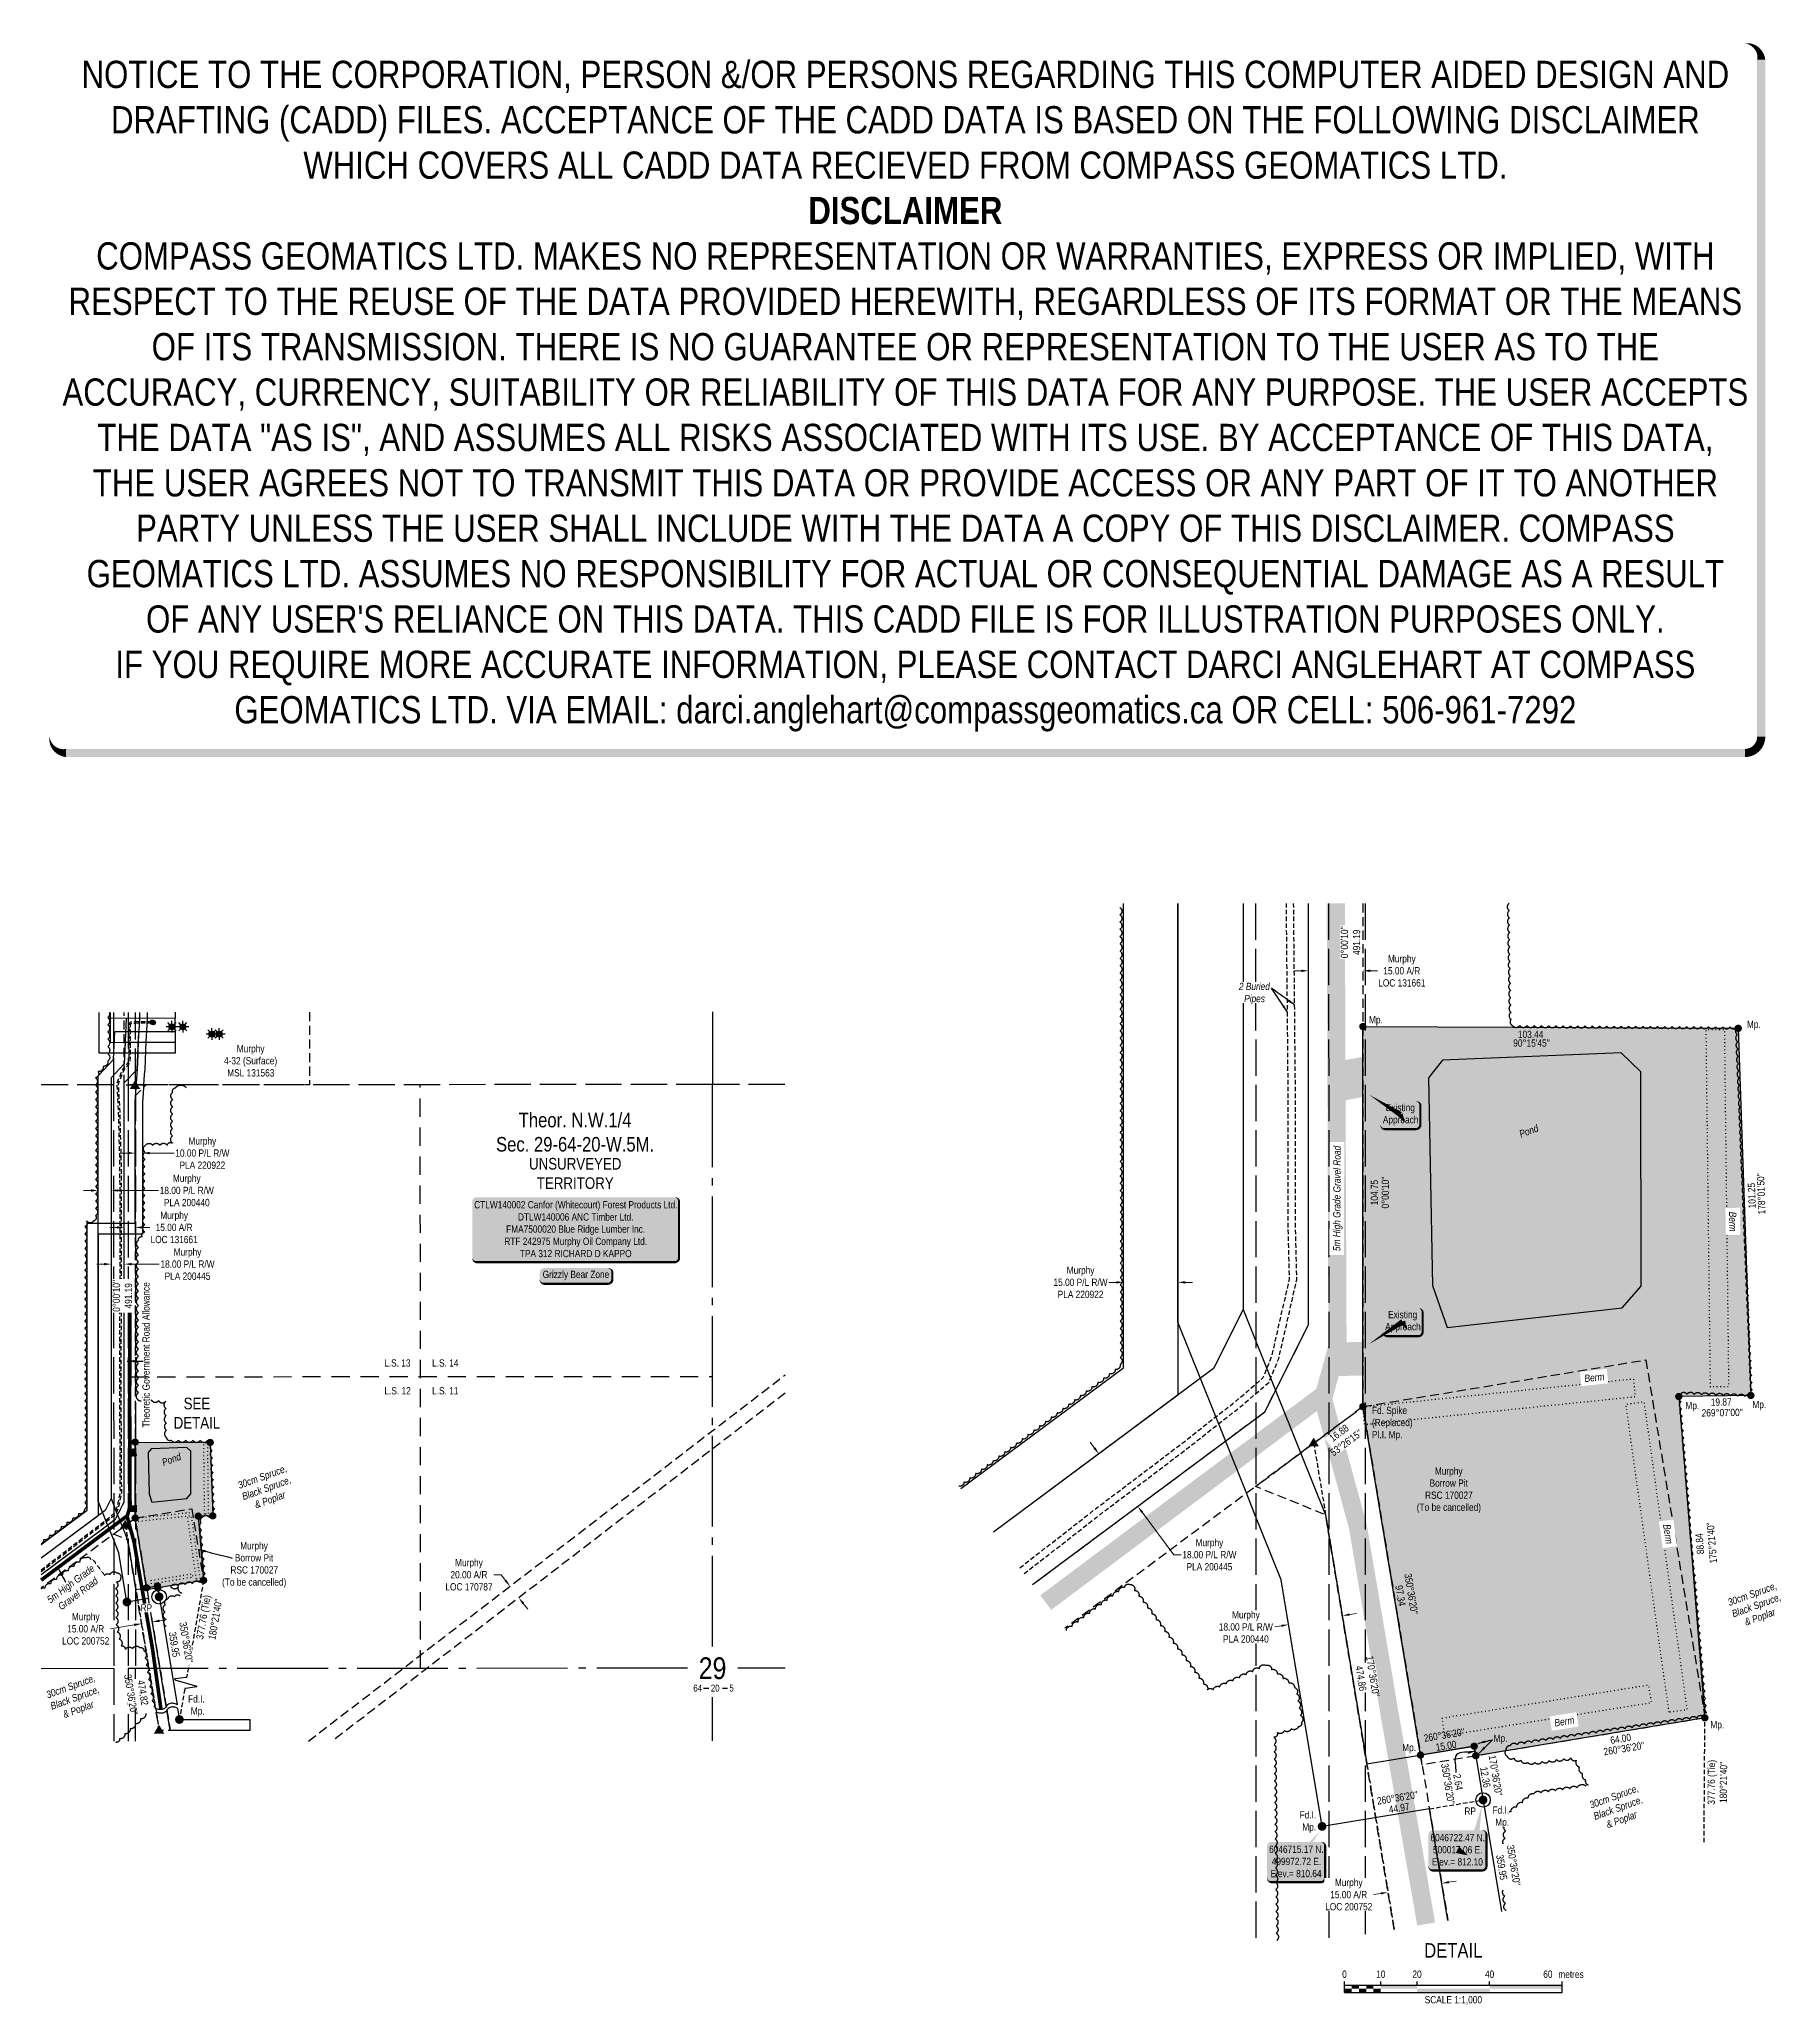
# Model space of a CAD drawing. Extents: x 499852 to 502251, y 6046161 to 6048868.
import ezdxf
from ezdxf.enums import TextEntityAlignment as Align

# ---------------------------------------------------------------- set-up
doc = ezdxf.new("R2010")
doc.units = 0
doc.header["$LTSCALE"] = 5
doc.header["$PDSIZE"] = 0.5
for name, pattern in [('0', [1, 1, 0]), ('foc-ACCESSROAD', [3.75, 2.5, -1.25]), ('foc-LSD', [8, 5, -3]), ('foc-QUARTERLINE', [33, 25, -3, 2, -3]), ('foc-TIELINE', [1.875, 1.25, -0.625]), ('foc-TOPO', [1, 0.2, -0.8]), ('foc-TRAV', [1.875, 1.25, -0.625]), ('foc-UNSURVEYED', [12.5, 10, -2.5]), ('UG_PIPE', [1.875, 1.25, -0.625])]:
    doc.linetypes.add(name, pattern=pattern)
doc.layers.get('Defpoints').update_dxf_attribs({"color": 9})
for name, color, linetype in [('10', 1, 'Continuous'), ('35', 37, 'Continuous'), ('9', 3, 'Continuous'), ('AS-PIPE-UG', 44, 'UG_PIPE'), ('AS-PIPE-UG-T', 44, 'Continuous'), ('AS-ROADS', 254, 'Continuous'), ('AS-SURFACE IMPACT', 7, 'Continuous'), ('AS-SYMBOL', 7, 'Continuous'), ('AS-WILDLIFE-BLOCK', 131, 'Continuous'), ('C-AR', 13, 'foc-ACCESSROAD'), ('C-RW', 13, 'Continuous'), ('C-SYMBOL', 7, 'Continuous'), ('C-WS', 13, 'foc-ACCESSROAD'), ('C-WS-S', 13, 'Continuous'), ('DETAIL-T', 7, 'Continuous'), ('L-BD', 7, 'Continuous'), ('L-MON', 1, 'Continuous'), ('L-ROAD-T', 7, 'Continuous'), ('L-SECLBL', 7, 'Continuous'), ('L-SECQ', 8, 'foc-QUARTERLINE'), ('L-SECTION-LSD', 7, 'foc-LSD'), ('L-TIE', 7, 'foc-TIELINE'), ('L-UNS-T', 3, 'Continuous'), ('L-USEC', 7, 'foc-UNSURVEYED'), ('P-PROPOSED', 10, 'Continuous'), ('P-PROPOSED-H', 21, 'Continuous'), ('P-TRAV', 4, 'foc-TRAV'), ('T-BUSH', 110, '0'), ('T-BUSH-T', 110, 'Continuous'), ('T-GENERAL', 48, 'foc-TOPO'), ('T-WATER', 160, 'Continuous'), ('T-WATER-H', 133, 'Continuous'), ('T-WATER-T', 170, 'Continuous')]:
    doc.layers.add(name, color=color, linetype=linetype)
for name, color, linetype, lineweight in [('AS-GENERAL', 48, 'Continuous', 18), ('C-AR-T', 13, 'Continuous', 9), ('C-RW-T', 13, 'Continuous', 9), ('C-WS-T', 13, 'Continuous', 9)]:
    doc.layers.add(name, color=color, linetype=linetype, lineweight=lineweight)
doc.layers.add('DISCLAIMER', color=7, linetype='Continuous', plot=False)
doc.styles.add('100L', font='ARIALN.TTF', dxfattribs={"height": 11})
doc.styles.add('175L', font='ARIALN.TTF', dxfattribs={"height": 20})
doc.styles.add('80', font='ARIALN.TTF', dxfattribs={"height": 10})
doc.styles.add('80CG', font='ARIALN.TTF', dxfattribs={"height": 10})
doc.styles.add('80L', font='ARIALN.TTF', dxfattribs={"height": 10})
doc.styles.add('80LS', font='ARIALNI.TTF', dxfattribs={"height": 10})
doc.styles.add('SIMPLEX', font='ARIALN.TTF')
doc.dimstyles.new('Compass 5 000', dxfattribs={"dimscale": 5, "dimtxt": 9, "dimasz": 2, "dimexe": 0.2, "dimexo": 0.0625, "dimgap": 0.5, "dimtad": 0, "dimtih": 1, "dimtoh": 1, "dimzin": 0, "dimdsep": 46, "dimtxsty": '80CG', "dimcen": 0.1, "dimse1": 1, "dimse2": 1, "dimclrd": 256, "dimclrt": 256, "dimaunit": 1, "dimadec": 4, "dimazin": 0, "dimtfac": 0.06, "dimtofl": 0, "dimtmove": 0, "dimatfit": 1, "dimfxl": 0.2, "dimtolj": 1, "dimtzin": 0, "dimlwd": -1, "dimarcsym": 0})

msp = doc.modelspace()

# ---------------------------------------------------------------- texts
at = {"layer": 'C-SYMBOL', "color": 3, "insert": (500589.955, 6047389.126), "char_height": 20, "width": 215.98445, "attachment_point": 2, "style": '175L'}
msp.add_mtext('Theor. N.W.1/4 \\PSec. 29-64-20-W.5M.', dxfattribs=at)
at = {"layer": 'C-WS-T', "insert": (500106.292, 6047482.488), "char_height": 10, "attachment_point": 1, "style": '80L'}
msp.add_mtext_dynamic_manual_height_columns('\\pi17.67081;Murphy\\P\\pi0.09578;4-32 (Surface)\\P\\pi4.50915;MSL 131563', width=72.58583, gutter_width=49.974, heights=[0], dxfattribs=at)
at = {"layer": 'C-WS-T', "insert": (501748.928, 6046900.716), "char_height": 9.99476, "attachment_point": 1, "style": '80L', "bg_fill": 1, "box_fill_scale": 1.15, "bg_fill_color": 21, "bg_fill_transparency": 0}
msp.add_mtext_dynamic_manual_height_columns('\\pi25.32322;Murphy\\P\\pi17.99078;Borrow Pit\\P\\pi11.87188;RSC 170027\\P\\pi0.39427;{\\A1;(To be cancelled)}', width=87.87113, gutter_width=249.869, heights=[0], dxfattribs=at)
at = {"layer": 'DETAIL-T', "color": 3, "attachment_point": 5, "style": '80CG'}
for s, insert, char_height, width in [('SEE\\PDETAIL', (500069.109, 6046975.392), 15.9916, 63.60279), ('DETAIL', (501799.626, 6046235.341), 19.9895, 223.74075)]:
    msp.add_mtext(s, dxfattribs=dict(at, insert=insert, char_height=char_height, width=width))
at = {"layer": 'L-BD', "style": '80L'}
for s, height, rotation, p in [("90°15'45''", 9.9948, 359.7373, (501907.421, 6047485.266)), ('103.44', 9.9948, 359.7373, (501906.142, 6047497.089)), ('104.75', 9.9948, 89.9974, (501690.99, 6047279.284)), ("0°00'10''", 9.9948, 89.9974, (501705.982, 6047279.284)), ("178°01'50''", 9.99476, 91.969614, (502223.67, 6047277.574)), ('19.87', 9.9948, 0.883, (502168.608, 6046990.749)), ("269°07'00''", 9.99476, 0.883, (502170.094, 6046976.177)), ("350°36'20''", 9.99476, 279.3845, (501741.702, 6046726.531)), ('97.34', 9.9948, 279.3845, (501726.91, 6046724.087)), ('15.00', 9.9948, 9.3546, (501789.671, 6046517.272)), ("260°36'20''", 9.99476, 9.3944, (502034.713, 6046513.423)), ('64.00', 9.9948, 9.3944, (502030.126, 6046526.886)), ('12.36', 9.9948, 279.3769, (501843.815, 6046473.909)), ("170°36'20''", 9.99476, 279.3769, (501857.867, 6046476.23)), ("260°36'20''", 9.99476, 9.3546, (501722.709, 6046445.609)), ('2.64', 9.9948, 279.3944, (501806.385, 6046467.126)), ('44.97', 9.9948, 9.3546, (501725.024, 6046431.555))]:
    msp.add_text(s, height=height, rotation=rotation, dxfattribs=at).set_placement(p, align=Align.MIDDLE)
at = {"layer": 'L-BD', "char_height": 9.99476, "width": 61.1389, "attachment_point": 2, "style": '80L'}
for insert, rotation in [((500072.934, 6046695.155), 80.192316), ((502150.068, 6046466.953), 89.638648)]:
    msp.add_mtext("377.76 (Tie)\\P180°21'40''", dxfattribs=dict(at, insert=insert, rotation=rotation))
at = {"layer": 'L-BD', "insert": (501786.29, 6046537.039), "char_height": 9.99476, "width": 60.31764, "attachment_point": 2, "rotation": 9.3546, "style": '80L', "bg_fill": 1, "box_fill_scale": 1.1, "bg_fill_color": 21, "bg_fill_transparency": 0}
msp.add_mtext("260°36'20''", dxfattribs=at)
at = {"layer": 'L-MON', "char_height": 9.9948, "attachment_point": 1, "style": '80L'}
for insert in [(501683.495, 6047522.282), (502204.059, 6047516.049), (502211.542, 6046992.312), (502153.704, 6046551.237), (501729.225, 6046519.862), (501855.098, 6046532.637)]:
    msp.add_mtext_dynamic_manual_height_columns('Mp.', width=18.20778, gutter_width=249.869, heights=[0], dxfattribs=dict(at, insert=insert))
at = {"layer": 'L-MON', "insert": (501687.574, 6046984.201), "char_height": 9.9948, "attachment_point": 1, "style": '80L', "bg_fill": 1, "box_fill_scale": 1.1, "bg_fill_color": 21, "bg_fill_transparency": 0}
msp.add_mtext_dynamic_manual_height_columns('Fd. Spike\\P(Replaced)\\PPl.I. Mp.', width=55.39839, gutter_width=249.869, heights=[0], dxfattribs=at)
at = {"layer": 'L-UNS-T', "color": 3, "insert": (500590.171, 6047305.486), "char_height": 16, "attachment_point": 5, "style": '80L'}
msp.add_mtext_dynamic_manual_height_columns('UNSURVEYED TERRITORY', width=126.34753, gutter_width=47.475, heights=[0], dxfattribs=at)
at = {"layer": 'T-BUSH-T', "char_height": 9.98952, "attachment_point": 1, "rotation": 20, "style": '80LS'}
for insert in [(500117.37, 6046877.945), (502169.575, 6046716.468), (499853.389, 6046589.239), (501979.09, 6046437.42)]:
    msp.add_mtext_dynamic_manual_height_columns('\\pi7.44512;30cm Spruce, \\P\\pi7.38039;Black Spruce,\\P\\pi19.86388;& Poplar', width=83.71301, gutter_width=49.974, heights=[0], dxfattribs=dict(at, insert=insert))
at = {"layer": 'T-WATER-T', "char_height": 9.99476, "attachment_point": 1, "rotation": 20, "style": '80L'}
for s, width, gutter_width, insert in [('\\pi0.32609;{\\fArial Narrow|b0|i1|c0|p34;Pond}', 27.39805, 237.376, (501889.001, 6047364.055)), ('\\pi0.24035;{\\fArial Narrow|b0|i1|c0|p34;Pond}', 27.22657, 47.475, (500019.531, 6046911.837))]:
    msp.add_mtext_dynamic_manual_height_columns(s, width=width, gutter_width=gutter_width, heights=[0], dxfattribs=dict(at, insert=insert))

# ---------------------------------------------------------------- blocks, each defined once
blk = doc.blocks.new('L-SECLBL')
at = {"layer": '9', "color": 7}
for p, q in [((-5.1, -27.8), (-12.3, -27.8)), ((20.7, -27.8), (13.5, -27.8))]:
    blk.add_line(p, q, dxfattribs=at)
at = {"layer": '10', "color": 2, "style": 'SIMPLEX'}
blk.add_attdef('SEC', text='', height=30, dxfattribs=at).set_placement((0, 0), align=Align.MIDDLE)
at = {"layer": '10', "color": 5, "style": '80L'}
blk.add_attdef('TWP', text='', height=9.5, dxfattribs=at).set_placement((-14.4, -27.4), align=Align.MIDDLE_RIGHT)
blk.add_attdef('RGE', text='', height=9.5, dxfattribs=at).set_placement((3.6, -27.4), align=Align.MIDDLE_CENTER)
blk.add_attdef('MER', text='', height=9.5, dxfattribs=at).set_placement((23.2, -27.4), align=Align.MIDDLE_LEFT)
blk = doc.blocks.new('*D43')
at = {"layer": 'C-AR-T', "transparency": 16777216}
for p, q in [((499982.7, 6046683.7), (499950.1, 6046678.3)), ((500017.5, 6046689.4), (500027.3, 6046691.1))]:
    blk.add_line(p, q, dxfattribs=at)
for points in [[(499982.5, 6046685.3), (499983, 6046682), (499992.6, 6046685.3)], [(500017.2, 6046691.1), (500017.8, 6046687.8), (500007.6, 6046687.8)]]:
    blk.add_solid(points, dxfattribs=at)
at = {"layer": 'Defpoints', "color": 0, "transparency": 16777216}
for p in [(500007.6, 6046687.8), (500000.4, 6046637.8), (500015.5, 6046640.3)]:
    blk.add_point(p, dxfattribs=at)
at = {"layer": 'C-AR-T', "transparency": 16777216, "insert": (499915.9, 6046678.3), "char_height": 10, "attachment_point": 5, "style": '80CG'}
blk.add_mtext('\\A1;Murphy\\P15.00 A/R \\PLOC 200752', dxfattribs=at)
blk = doc.blocks.new('*D44')
at = {"layer": 'C-AR-T', "transparency": 16777216}
for p, q in [((500488.1, 6046752.8), (500478.1, 6046752.8)), ((500494.2, 6046744.9), (500488.1, 6046752.8)), ((500518.6, 6046713.2), (500524.7, 6046705.2))]:
    blk.add_line(p, q, dxfattribs=at)
for points in [[(500495.6, 6046745.9), (500492.9, 6046743.9), (500500.3, 6046736.9)], [(500519.9, 6046714.2), (500517.3, 6046712.1), (500512.5, 6046721.1)]]:
    blk.add_solid(points, dxfattribs=at)
at = {"layer": 'Defpoints', "color": 0, "transparency": 16777216}
for p in [(500500.3, 6046736.9), (500513, 6046746.7), (500525.2, 6046730.8)]:
    blk.add_point(p, dxfattribs=at)
at = {"layer": 'C-AR-T', "transparency": 16777216, "insert": (500443.8, 6046752.8), "char_height": 10, "attachment_point": 5, "style": '80CG'}
blk.add_mtext('\\A1;Murphy\\P20.00 A/R\\PLOC 170787', dxfattribs=at)
blk = doc.blocks.new('*D45')
at = {"layer": 'C-AR-T', "transparency": 16777216}
for p, q in [((499959, 6047231.2), (499949, 6047231.2)), ((499994, 6047231.2), (500004.2, 6047231.2))]:
    blk.add_line(p, q, dxfattribs=at)
for points in [[(499959, 6047232.9), (499959, 6047229.6), (499969, 6047231.2)], [(499994, 6047232.9), (499994, 6047229.6), (499984, 6047231.2)]]:
    blk.add_solid(points, dxfattribs=at)
at = {"layer": 'Defpoints', "color": 0, "transparency": 16777216}
for p in [(499984, 6047231.2), (499969, 6047183.7), (499984, 6047183.7)]:
    blk.add_point(p, dxfattribs=at)
at = {"layer": 'C-AR-T', "transparency": 16777216, "insert": (500037.7, 6047231.2), "char_height": 10, "attachment_point": 5, "style": '80CG'}
blk.add_mtext('\\A1;Murphy\\P15.00 A/R\\PLOC 131661', dxfattribs=at)
blk = doc.blocks.new('*D46')
at = {"layer": 'C-RW-T', "transparency": 16777216}
for p, q in [((499923, 6047282.1), (499913, 6047282.1)), ((499961, 6047282.1), (500016, 6047282.1))]:
    blk.add_line(p, q, dxfattribs=at)
for points in [[(499923, 6047283.8), (499923, 6047280.4), (499933, 6047282.1)], [(499961, 6047283.8), (499961, 6047280.5), (499951, 6047282.1)]]:
    blk.add_solid(points, dxfattribs=at)
at = {"layer": 'Defpoints', "color": 0, "transparency": 16777216}
for p in [(499933, 6047282.1), (499933, 6047161.5), (499951, 6047161.5)]:
    blk.add_point(p, dxfattribs=at)
at = {"layer": 'C-RW-T', "transparency": 16777216, "insert": (500055.1, 6047282.1), "char_height": 10, "attachment_point": 5, "style": '80CG'}
blk.add_mtext('\\A1;Murphy\\P18.00 P/L R/W \\PPLA 200440', dxfattribs=at)
blk = doc.blocks.new('*D47')
at = {"layer": 'C-RW-T', "transparency": 16777216}
for p, q in [((499974, 6047333.6), (499964, 6047333.6)), ((500004, 6047333.6), (500037.6, 6047333.6))]:
    blk.add_line(p, q, dxfattribs=at)
for points in [[(499974, 6047335.3), (499974, 6047332), (499984, 6047333.6)], [(500004, 6047335.3), (500004, 6047332), (499994, 6047333.6)]]:
    blk.add_solid(points, dxfattribs=at)
at = {"layer": 'Defpoints', "color": 0, "transparency": 16777216}
for p in [(499984, 6047348.8), (499994, 6047348.8), (499994, 6047333.6)]:
    blk.add_point(p, dxfattribs=at)
at = {"layer": 'C-RW-T', "transparency": 16777216, "insert": (500076.6, 6047333.6), "char_height": 10, "attachment_point": 5, "style": '80CG'}
blk.add_mtext('\\A1;Murphy\\P10.00 P/L R/W \\PPLA 220922', dxfattribs=at)
blk = doc.blocks.new('RISER')
h = blk.add_hatch(color=255)
h.dxf.hatch_style = 1
edge = h.paths.add_edge_path()
edge.add_arc((0, 0), 0.7, 0, 360)
blk.add_hatch(color=48).paths.add_polyline_path([(0.58, -0.15), (-0.58, -0.15, 0.774597)])
at = {"color": 48}
blk.add_line((-0.58, -0.15), (0.58, -0.15), dxfattribs=at)
blk.add_circle((0, 0), 0.6, dxfattribs=at)
blk = doc.blocks.new('GAS')
h = blk.add_hatch(color=255)
h.dxf.hatch_style = 1
edge = h.paths.add_edge_path()
edge.add_arc((0, 0), 0.9, 0, 360)
for p, q in [((-0.81, 0), (-1.62, 0)), ((-0.57, 0.57), (-1.14, 1.14)), ((0, 0.81), (0, 1.62)), ((0.57, 0.57), (1.14, 1.14)), ((1.62, 0), (0.81, 0)), ((-0.57, -0.57), (-1.14, -1.14)), ((0, -0.81), (0, -1.62)), ((1.14, -1.14), (0.57, -0.57))]:
    blk.add_line(p, q)
blk.add_circle((0, 0), 0.8)
blk = doc.blocks.new('*U41')
h = blk.add_hatch(color=255)
edge = h.paths.add_edge_path()
edge.add_line((-44, -11.5), (44, -11.5))
edge.add_arc((44, -5.5), 6, 270, 360)
edge.add_line((50, -5.5), (50, 4))
edge.add_arc((44, 4), 6, 0, 90)
edge.add_line((44, 10), (-44, 10))
edge.add_arc((-44, 4), 6, 90, 180)
edge.add_line((-50, 4), (-50, -5.5))
edge.add_arc((-44, -5.5), 6, 180, 270)
at = {"color": 131, "flags": 128}
blk.add_lwpolyline([(-44, -11.5, 3, 3, 0), (44, -11.5, 3, 3, 0.414214), (50, -5.5, 3, 3, 0), (50, 4, 3, 0, 0.414214), (44, 10, 0, 0, 0), (-44, 10, 0, 0, 0.414214), (-50, 4, 0, 0, 0), (-50, -5.5, 0, 3, 0.414214)], format="xyseb", close=True, dxfattribs=at)
at = {"color": 131, "style": '80'}
blk.add_attdef('ENTER_TEXT_001', (-36, -5), '', height=10, dxfattribs=at)
blk = doc.blocks.new('*U42')
h = blk.add_hatch(color=255)
edge = h.paths.add_edge_path()
edge.add_line((-136.5, -45.5), (136.5, -45.5))
edge.add_arc((136.5, -39.5), 6, 270, 360)
edge.add_line((142.5, -39.5), (142.5, 38))
edge.add_arc((136.5, 38), 6, 0, 90)
edge.add_line((136.5, 44), (-136.5, 44))
edge.add_arc((-136.5, 38), 6, 90, 180)
edge.add_line((-142.5, 38), (-142.5, -39.5))
edge.add_arc((-136.5, -39.5), 6, 180, 270)
at = {"color": 44, "flags": 128}
blk.add_lwpolyline([(-136.5, -45.5, 3, 3, 0), (136.5, -45.5, 3, 3, 0.414214), (142.5, -39.5, 3, 3, 0), (142.5, 38, 3, 0, 0.414214), (136.5, 44, 0, 0, 0), (-136.5, 44, 0, 0, 0.414214), (-142.5, 38, 0, 0, 0), (-142.5, -39.5, 0, 3, 0.414214)], format="xyseb", close=True, dxfattribs=at)
at = {"color": 44, "style": '80'}
blk.add_attdef('ENTER_TEXT_001', (-36, -5), '', height=10, dxfattribs=at)
blk = doc.blocks.new('*D48')
at = {"layer": 'C-AR-T', "transparency": 16777216}
for p, q in [((499941, 6047180.7), (499931, 6047180.7)), ((499979, 6047180.7), (500017, 6047180.7))]:
    blk.add_line(p, q, dxfattribs=at)
for points in [[(499941, 6047182.3), (499941, 6047179), (499951, 6047180.7)], [(499979, 6047182.3), (499979, 6047179), (499969, 6047180.7)]]:
    blk.add_solid(points, dxfattribs=at)
at = {"layer": 'Defpoints', "color": 0, "transparency": 16777216}
for p in [(499969, 6047180.7), (499951, 6047154.7), (499969, 6047154.7)]:
    blk.add_point(p, dxfattribs=at)
at = {"layer": 'C-AR-T', "transparency": 16777216, "insert": (500056.1, 6047180.7), "char_height": 10, "attachment_point": 5, "style": '80CG'}
blk.add_mtext('\\A1;Murphy\\P18.00 P/L R/W\\PPLA 200445', dxfattribs=at)
blk = doc.blocks.new('STRIA')
blk.add_hatch(color=255).paths.add_polyline_path([(-0.04, 1.52), (-1.47, -0.87), (1.39, -0.87)])
blk = doc.blocks.new('STRIAA')
blk.add_blockref('STRIA', (0, 0))
blk = doc.blocks.new('STRIB')
at = {"color": 1}
blk.add_solid([(-1.12, -0.67), (-0.04, 1.13), (1.04, -0.67)], dxfattribs=at)
blk = doc.blocks.new('STRIBB')
blk.add_blockref('STRIB', (0, 0))
blk = doc.blocks.new('STRICC')
for name in ['STRIAA', 'STRIBB']:
    blk.add_blockref(name, (0, 0))
blk = doc.blocks.new('fdspike')
blk.add_blockref('STRICC', (0, 0))
blk = doc.blocks.new('fdia')
at = {"color": 255, "const_width": 1}
blk.add_lwpolyline([(-0.5, 0, 1), (0.5, 0, 1)], format="xyb", close=True, dxfattribs=at)
blk = doc.blocks.new('Fdiaa')
blk.add_blockref('fdia', (0, 0))
blk = doc.blocks.new('fdib')
at = {"color": 1, "const_width": 1.6}
blk.add_lwpolyline([(-0.4, 0, 1), (0.4, 0, 1)], format="xyb", close=True, dxfattribs=at)
at = {"color": 1}
blk.add_circle((0, 0), 0.8, dxfattribs=at)
blk = doc.blocks.new('Fdibb')
blk.add_blockref('fdib', (0, 0))
blk = doc.blocks.new('fdicc')
for name in ['Fdibb', 'Fdiaa']:
    blk.add_blockref(name, (0, 0))
blk = doc.blocks.new('FDI')
blk.add_blockref('fdicc', (0, 0))
blk = doc.blocks.new('PLIA')
at = {"color": 255, "const_width": 1}
blk.add_lwpolyline([(-0.5, 0, 1), (0.5, 0, 1)], format="xyb", close=True, dxfattribs=at)
blk = doc.blocks.new('PLIAA')
blk.add_blockref('PLIA', (0, 0))
blk = doc.blocks.new('PLIB')
at = {"color": 1}
blk.add_circle((0, 0), 0.8, dxfattribs=at)
blk = doc.blocks.new('PLIBB')
blk.add_blockref('PLIB', (0, 0))
blk = doc.blocks.new('PLICC')
for name in ['PLIAA', 'PLIBB']:
    blk.add_blockref(name, (0, 0))
blk = doc.blocks.new('PLI')
blk.add_blockref('PLICC', (0, 0))
blk = doc.blocks.new('*D49')
at = {"layer": 'C-AR-T', "transparency": 16777216}
for p, q in [((501590.2, 6047584.7), (501580.2, 6047584.7)), ((501685.2, 6047584.7), (501695.2, 6047584.7))]:
    blk.add_line(p, q, dxfattribs=at)
for points in [[(501590.2, 6047586.4), (501590.2, 6047583.1), (501600.2, 6047584.7)], [(501685.2, 6047586.4), (501685.2, 6047583.1), (501675.2, 6047584.7)]]:
    blk.add_solid(points, dxfattribs=at)
at = {"layer": 'Defpoints', "color": 0, "transparency": 16777216}
for p in [(501600.2, 6047585.8), (501675.2, 6047585.8), (501675.2, 6047584.7)]:
    blk.add_point(p, dxfattribs=at)
at = {"layer": 'C-AR-T', "transparency": 16777216, "insert": (501728.7, 6047584.7), "char_height": 10, "attachment_point": 5, "style": '80CG'}
blk.add_mtext('\\A1;Murphy\\P15.00 A/R\\PLOC 131661', dxfattribs=at)
blk = doc.blocks.new('*D50')
at = {"layer": 'C-AR-T', "transparency": 16777216}
for p, q in [((501305.3, 6046927.3), (501299.4, 6046935.3)), ((501371, 6046839.1), (501414.6, 6046780.4)), ((501414.6, 6046780.4), (501424.6, 6046780.4))]:
    blk.add_line(p, q, dxfattribs=at)
for points in [[(501306.7, 6046928.3), (501304, 6046926.3), (501311.3, 6046919.3)], [(501372.3, 6046840.1), (501369.6, 6046838.1), (501365, 6046847.1)]]:
    blk.add_solid(points, dxfattribs=at)
at = {"layer": 'Defpoints', "color": 0, "transparency": 16777216}
for p in [(501363.3, 6046957.9), (501416.9, 6046885.8), (501365, 6046847.1)]:
    blk.add_point(p, dxfattribs=at)
at = {"layer": 'C-AR-T', "transparency": 16777216, "insert": (501463.7, 6046780.4), "char_height": 10, "attachment_point": 5, "style": '80CG'}
blk.add_mtext('\\A1;Murphy\\P18.00 P/L R/W\\PPLA 200445', dxfattribs=at)
blk = doc.blocks.new('*D51')
at = {"layer": 'C-RW-T', "transparency": 16777216}
for p, q in [((501335.3, 6047155.6), (501325.3, 6047155.6)), ((501430.3, 6047155.6), (501440.3, 6047155.6))]:
    blk.add_line(p, q, dxfattribs=at)
for points in [[(501335.3, 6047157.2), (501335.3, 6047153.9), (501345.3, 6047155.6)], [(501430.3, 6047157.2), (501430.3, 6047153.9), (501420.3, 6047155.6)]]:
    blk.add_solid(points, dxfattribs=at)
at = {"layer": 'Defpoints', "color": 0, "transparency": 16777216}
for p in [(501345.3, 6047156.2), (501345.3, 6047155.6), (501420.3, 6047156.2)]:
    blk.add_point(p, dxfattribs=at)
at = {"layer": 'C-RW-T', "transparency": 16777216, "insert": (501286.2, 6047155.6), "char_height": 10, "attachment_point": 5, "style": '80CG'}
blk.add_mtext('\\A1;Murphy\\P15.00 P/L R/W\\PPLA 220922', dxfattribs=at)
blk = doc.blocks.new('*D52')
at = {"layer": 'C-AR-T', "transparency": 16777216}
for p, q in [((501793.6, 6046329.3), (501803.4, 6046330.9)), ((501699.9, 6046313.8), (501689.9, 6046312.2))]:
    blk.add_line(p, q, dxfattribs=at)
for points in [[(501793.3, 6046331), (501793.9, 6046327.7), (501783.7, 6046327.7)], [(501699.6, 6046315.5), (501700.1, 6046312.2), (501709.7, 6046315.4)]]:
    blk.add_solid(points, dxfattribs=at)
at = {"layer": 'Defpoints', "color": 0, "transparency": 16777216}
for p in [(501708.9, 6046320.8), (501782.8, 6046333), (501709.7, 6046315.4)]:
    blk.add_point(p, dxfattribs=at)
at = {"layer": 'C-AR-T', "transparency": 16777216, "insert": (501655.6, 6046312.2), "char_height": 10, "attachment_point": 5, "style": '80CG', "bg_fill": 3, "box_fill_scale": 1.1, "bg_fill_color": 256, "bg_fill_true_color": 13158600, "bg_fill_transparency": 0}
blk.add_mtext('\\A1;Murphy\\P15.00 A/R \\PLOC 200752', dxfattribs=at)
blk = doc.blocks.new('*D53')
at = {"layer": 'C-RW-T', "transparency": 16777216}
for p, q in [((501656.6, 6046698), (501666.4, 6046699.6)), ((501562.9, 6046682.5), (501553, 6046680.9))]:
    blk.add_line(p, q, dxfattribs=at)
for points in [[(501656.3, 6046699.6), (501656.8, 6046696.4), (501646.7, 6046696.4)], [(501562.6, 6046684.1), (501563.2, 6046680.9), (501572.8, 6046684.1)]]:
    blk.add_solid(points, dxfattribs=at)
at = {"layer": 'Defpoints', "color": 0, "transparency": 16777216}
for p in [(501569.5, 6046703.6), (501643.5, 6046715.9), (501572.8, 6046684.1)]:
    blk.add_point(p, dxfattribs=at)
at = {"layer": 'C-RW-T', "transparency": 16777216, "insert": (501513.9, 6046680.9), "char_height": 10, "attachment_point": 5, "style": '80CG', "bg_fill": 3, "box_fill_scale": 1.1, "bg_fill_color": 256, "bg_fill_true_color": 13158600, "bg_fill_transparency": 0}
blk.add_mtext('\\A1;Murphy\\P18.00 P/L R/W \\PPLA 200440', dxfattribs=at)
blk = doc.blocks.new('*U38')
at = {"color": 0}
for p, q in [((-150, 0), (-150, 15)), ((-150, 10), (150.2, 10)), ((-150, 0), (150.2, 0)), ((-100, 10), (-100, 15)), ((-50, 10), (-50, 15)), ((50, 10), (50, 15)), ((150.2, 0), (150.2, 15))]:
    blk.add_line(p, q, dxfattribs=at)
for points in [[(-150, 5), (-140, 5), (-150, 0), (-140, 0)], [(-140, 10), (-130, 10), (-140, 5), (-130, 5)], [(-130, 5), (-120, 5), (-130, 0), (-120, 0)], [(-120, 10), (-110, 10), (-120, 5), (-110, 5)], [(-110, 5), (-100, 5), (-110, 0), (-100, 0)], [(-100, 10), (-50, 10), (-100, 5), (-50, 5)], [(-50, 5), (50, 5), (-50, 0), (50, 0)], [(50, 10), (150.2, 10), (50, 5), (150.2, 5)]]:
    blk.add_solid(points, dxfattribs=at)
at = {"color": 0, "style": '80'}
blk.add_text('metres', height=10, dxfattribs=at).set_placement((162.2, 20), align=Align.CENTER)
at = {"color": 0, "char_height": 10, "style": '80'}
for s, insert, attachment_point in [('0', (-150, 30.2), 2), ('10', (-100, 30.2), 2), ('20', (-50, 30.2), 2), ('40', (50, 30.2), 2), ('60', (136.7, 30.2), 3), ('SCALE 1:1,000', (0.1, -5), 2)]:
    blk.add_mtext(s, dxfattribs=dict(at, insert=insert, attachment_point=attachment_point))
blk = doc.blocks.new('*U55')
h = blk.add_hatch(color=254)
edge = h.paths.add_edge_path()
edge.add_line((-34, -28.5), (34, -28.5))
edge.add_arc((34, -22.5), 6, 270, 360)
edge.add_line((40, -22.5), (40, 21))
edge.add_arc((34, 21), 6, 0, 90)
edge.add_line((34, 27), (-34, 27))
edge.add_arc((-34, 21), 6, 90, 180)
edge.add_line((-40, 21), (-40, -22.5))
edge.add_arc((-34, -22.5), 6, 180, 270)
at = {"color": 1, "flags": 128}
blk.add_lwpolyline([(-34, -28.5, 3, 3, 0), (34, -28.5, 3, 3, 0.414214), (40, -22.5, 3, 3, 0), (40, 21, 3, 0, 0.414214), (34, 27, 0, 0, 0), (-34, 27, 0, 0, 0.414214), (-40, 21, 0, 0, 0), (-40, -22.5, 0, 3, 0.414214)], format="xyseb", close=True, dxfattribs=at)
blk.add_lwpolyline([(14.4, -7.7, 0, 10, 0), (0, 0, 5, 5, 0)], format="xyseb", dxfattribs=at)
at = {"color": 1, "style": '80'}
blk.add_attdef('ENTER_TEXT_001', (-36, -5), '', height=10, dxfattribs=at)
blk = doc.blocks.new('*U54')
h = blk.add_hatch(color=254)
edge = h.paths.add_edge_path()
edge.add_line((-34, -28.5), (34, -28.5))
edge.add_arc((34, -22.5), 6, 270, 360)
edge.add_line((40, -22.5), (40, 21))
edge.add_arc((34, 21), 6, 0, 90)
edge.add_line((34, 27), (-34, 27))
edge.add_arc((-34, 21), 6, 90, 180)
edge.add_line((-40, 21), (-40, -22.5))
edge.add_arc((-34, -22.5), 6, 180, 270)
at = {"color": 1, "flags": 128}
blk.add_lwpolyline([(-34, -28.5, 3, 3, 0), (34, -28.5, 3, 3, 0.414214), (40, -22.5, 3, 3, 0), (40, 21, 3, 0, 0.414214), (34, 27, 0, 0, 0), (-34, 27, 0, 0, 0.414214), (-40, 21, 0, 0, 0), (-40, -22.5, 0, 3, 0.414214)], format="xyseb", close=True, dxfattribs=at)
blk.add_lwpolyline([(32.8, 41.9, 0, 10, 0), (0, 0, 5, 5, 0)], format="xyseb", dxfattribs=at)
at = {"color": 1, "style": '80'}
blk.add_attdef('ENTER_TEXT_001', (-36, -5), '', height=10, dxfattribs=at)
blk = doc.blocks.new('*U56')
h = blk.add_hatch(color=255)
edge = h.paths.add_edge_path()
edge.add_line((-21.5, -20), (21.5, -20))
edge.add_arc((21.5, -14), 6, 270, 360)
edge.add_line((27.5, -14), (27.5, 12.5))
edge.add_arc((21.5, 12.5), 6, 0, 90)
edge.add_line((21.5, 18.5), (-21.5, 18.5))
edge.add_arc((-21.5, 12.5), 6, 90, 180)
edge.add_line((-27.5, 12.5), (-27.5, -14))
edge.add_arc((-21.5, -14), 6, 180, 270)
at = {"color": 1, "flags": 128}
for points in [[(-43.2, 27.5, 0, 7.5, 0), (0, 0, 0, 0, 0)], [(5.5, -10.8, 0, 7.5, 0), (0, 0, 0, 0, 0)]]:
    blk.add_lwpolyline(points, format="xyseb", dxfattribs=at)
blk.add_lwpolyline([(-21.5, -20, 3, 3, 0), (21.5, -20, 3, 3, 0.414214), (27.5, -14, 3, 3, 0), (27.5, 12.5, 3, 0, 0.414214), (21.5, 18.5, 0, 0, 0), (-21.5, 18.5, 0, 0, 0.414214), (-27.5, 12.5, 0, 0, 0), (-27.5, -14, 0, 3, 0.414214)], format="xyseb", close=True, dxfattribs=at)
at = {"color": 1, "style": '80'}
blk.add_attdef('ENTER_TEXT_001', (-26.8, -4.9), '', height=10, dxfattribs=at)
blk = doc.blocks.new('*U57')
h = blk.add_hatch(color=255)
edge = h.paths.add_edge_path()
edge.add_line((-21.5, -20), (21.5, -20))
edge.add_arc((21.5, -14), 6, 270, 360)
edge.add_line((27.5, -14), (27.5, 12.5))
edge.add_arc((21.5, 12.5), 6, 0, 90)
edge.add_line((21.5, 18.5), (-21.5, 18.5))
edge.add_arc((-21.5, 12.5), 6, 90, 180)
edge.add_line((-27.5, 12.5), (-27.5, -14))
edge.add_arc((-21.5, -14), 6, 180, 270)
at = {"color": 1, "flags": 128}
for points in [[(-47.1, -31.4, 0, 7.5, 0), (0, 0, 0, 0, 0)], [(5.5, -10.8, 0, 7.5, 0), (0, 0, 0, 0, 0)]]:
    blk.add_lwpolyline(points, format="xyseb", dxfattribs=at)
blk.add_lwpolyline([(-21.5, -20, 3, 3, 0), (21.5, -20, 3, 3, 0.414214), (27.5, -14, 3, 3, 0), (27.5, 12.5, 3, 0, 0.414214), (21.5, 18.5, 0, 0, 0), (-21.5, 18.5, 0, 0, 0.414214), (-27.5, 12.5, 0, 0, 0), (-27.5, -14, 0, 3, 0.414214)], format="xyseb", close=True, dxfattribs=at)
at = {"color": 1, "style": '80'}
blk.add_attdef('ENTER_TEXT_001', (-26.8, -4.9), '', height=10, dxfattribs=at)
blk = doc.blocks.new('linebrk')
blk.add_lwpolyline([(0, 0.00175, -0.346152), (-0.00019, 0.0015), (-0.00314, 0.00055, 0.772575), (-0.00312, 0.00036), (0.00312, -0.00036, -0.772575), (0.00314, -0.00055), (0.00019, -0.0015, 0.346152), (0, -0.00175)], format="xyb")
blk = doc.blocks.new('Disclaimer_Legal')
at = {"layer": 'DISCLAIMER', "color": 254, "flags": 128}
blk.add_lwpolyline([(-3612.9, -1104.6, 37.5, 37.5, 0), (4096.1, -1104.6, 37.5, 37.5, 0.414214), (4171.1, -1029.6, 37.5, 37.5, 0), (4171.1, 2078.7, 37.5, 0, 0.414214), (4096.1, 2153.7, 0, 0, 0), (-3612.9, 2153.7, 0, 0, 0.414214), (-3687.9, 2078.7, 0, 0, 0), (-3687.9, -1029.6, 0, 37.5, 0.414214)], format="xyseb", close=True, dxfattribs=at)
at = {"layer": 'DISCLAIMER', "color": 254, "insert": (241.6, 533.9), "char_height": 125, "width": 7717.568, "attachment_point": 5, "style": '80'}
blk.add_mtext('NOTICE TO THE CORPORATION, PERSON &/OR PERSONS REGARDING THIS COMPUTER AIDED DESIGN AND DRAFTING (CADD) FILES. ACCEPTANCE OF THE CADD DATA IS BASED ON THE FOLLOWING DISCLAIMER WHICH COVERS ALL CADD DATA RECIEVED FROM COMPASS GEOMATICS LTD.\\P{\\fArial Narrow|b1|i0|c0|p34;DISCLAIMER}\\PCOMPASS GEOMATICS LTD. MAKES NO REPRESENTATION OR WARRANTIES, EXPRESS OR IMPLIED, WITH RESPECT TO THE REUSE OF THE DATA PROVIDED HEREWITH, REGARDLESS OF ITS FORMAT OR THE MEANS OF ITS TRANSMISSION. THERE IS NO GUARANTEE OR REPRESENTATION TO THE USER AS TO THE ACCURACY, CURRENCY, SUITABILITY OR RELIABILITY OF THIS DATA FOR ANY PURPOSE. THE USER ACCEPTS THE DATA "AS IS", AND ASSUMES ALL RISKS ASSOCIATED WITH ITS USE. BY ACCEPTANCE OF THIS DATA, THE USER AGREES NOT TO TRANSMIT THIS DATA OR PROVIDE ACCESS OR ANY PART OF IT TO ANOTHER PARTY UNLESS THE USER SHALL INCLUDE WITH THE DATA A COPY OF THIS DISCLAIMER. COMPASS GEOMATICS LTD. ASSUMES NO RESPONSIBILITY FOR ACTUAL OR CONSEQUENTIAL DAMAGE AS A RESULT OF ANY USER\'S RELIANCE ON THIS DATA. THIS CADD FILE IS FOR ILLUSTRATION PURPOSES ONLY.\\PIF YOU REQUIRE MORE ACCURATE INFORMATION, PLEASE CONTACT DARCI ANGLEHART AT COMPASS GEOMATICS LTD. VIA EMAIL: darci.anglehart@compassgeomatics.ca OR CELL: 506-961-7292', dxfattribs=at)

# ---------------------------------------------------------------- dimensions: what is measured, and where the dimension line sits
at = {"layer": 'C-AR-T'}
dim = msp.add_linear_dim(base=(499983.965, 6047231.249), p1=(499968.973, 6047183.726), p2=(499983.965, 6047183.727), angle=0.000791, text='Murphy\\P15.00 A/R\\PLOC 131661', dimstyle='Compass 5 000', dxfattribs=at)
dim.commit()
dim.dimension.update_dxf_attribs({"geometry": '*D45', "text_midpoint": (500037.665, 6047231.249), "dimtype": 161})
at = {"layer": 'C-AR-T', "color": 2}
dim = msp.add_linear_dim(base=(501364.989, 6046847.109), p1=(501363.257, 6046957.917), p2=(501416.939, 6046885.756), angle=306.645913, text='Murphy\\P18.00 P/L R/W\\PPLA 200445', dimstyle='Compass 5 000', dxfattribs=at)
dim.commit()
dim.dimension.update_dxf_attribs({"geometry": '*D50', "text_midpoint": (501463.716, 6046780.379), "dimtype": 161})
at = {"layer": 'C-AR-T'}
dim = msp.add_aligned_dim(p1=(500525.166, 6046730.809), p2=(500512.984, 6046746.666), distance=15.968, text='Murphy\\P20.00 A/R\\PLOC 170787', dimstyle='Compass 5 000', dxfattribs=at)
dim.commit()
dim.dimension.update_dxf_attribs({"geometry": '*D44', "text_midpoint": (500443.835, 6046752.796)})
at = {"layer": 'C-RW-T'}
dim = msp.add_linear_dim(base=(499993.992, 6047333.625), p1=(499983.963, 6047348.847), p2=(499993.991, 6047348.847), angle=0.00044, text='Murphy\\P10.00 P/L R/W \\PPLA 220922', dimstyle='Compass 5 000', dxfattribs=at)
dim.commit()
dim.dimension.update_dxf_attribs({"geometry": '*D47', "text_midpoint": (500076.649, 6047333.625), "dimtype": 161})
at = {"layer": 'C-RW-T', "color": 2}
dim = msp.add_linear_dim(base=(501345.32, 6047155.552), p1=(501420.281, 6047156.243), p2=(501345.32, 6047156.242), angle=180.000791, text='Murphy\\P15.00 P/L R/W\\PPLA 220922', dimstyle='Compass 5 000', dxfattribs=at)
dim.commit()
dim.dimension.update_dxf_attribs({"geometry": '*D51', "text_midpoint": (501286.234, 6047155.552), "dimtype": 161})

# ---------------------------------------------------------------- hatches: boundary and pattern name
at = {"layer": 'P-PROPOSED-H'}
h = msp.add_hatch(color=256, dxfattribs=at)
h.dxf.hatch_style = 1
h.paths.add_polyline_path([(501675.193, 6047507.85), (502192.114, 6047505.48), (502209.504, 6046999.805), (502110.229, 6046998.275), (502146.135, 6046555.758), (501830.536, 6046503.542), (501828.379, 6046516.581), (501754.494, 6046504.409), (501675.169, 6046984.375)])
h = msp.add_hatch(color=256, dxfattribs=at)
h.dxf.hatch_style = 1
h.paths.add_polyline_path([(499983.979, 6046935.517), (500087.363, 6046935.043), (500090.841, 6046833.908), (500070.986, 6046833.602), (500078.167, 6046745.098), (500015.047, 6046734.655), (500014.616, 6046737.263), (499999.839, 6046734.829), (499983.974, 6046830.822)])
at = {"layer": 'T-WATER-H'}
h = msp.add_hatch(color=256, dxfattribs=at)
h.dxf.hatch_style = 1
h.paths.add_polyline_path([(501765.428, 6047437.222), (501771.022, 6047151.268), (501791.155, 6047093.464), (502032.064, 6047120.361), (502058.321, 6047150.538), (502057.754, 6047445.384), (502030.804, 6047471.662), (501784.96, 6047461.808)])
h = msp.add_hatch(color=256, dxfattribs=at)
h.dxf.hatch_style = 1
h.paths.add_polyline_path([(500002.026, 6046921.391), (500003.145, 6046864.2), (500007.171, 6046852.64), (500055.353, 6046858.019), (500060.604, 6046864.054), (500060.491, 6046923.024), (500055.101, 6046928.279), (500005.932, 6046926.308)])

# ---------------------------------------------------------------- linework, layer by layer
at = {"color": 1, "flags": 128}
msp.add_lwpolyline([(501838.849, 6046434.019, 0, 9.995, 0), (501829.807, 6046388.414, 4.997, 4.997, 0)], format="xyseb", dxfattribs=at)
at = {"layer": '35', "color": 3}
for centre in [(500017.063, 6046722.472), (501840.614, 6046442.625)]:
    msp.add_circle(centre, 9.995, dxfattribs=at)
at = {"layer": 'AS-PIPE-UG', "flags": 128}
for points in [[(501202.643, 6046762.36), (501311.398, 6046847.126), (501382.99, 6046901.168), (501435.321, 6046941.012), (501462.975, 6046963.088), (501495.496, 6046988.149), (501537.422, 6047023.884), (501549.64, 6047053.618), (501574.033, 6047160.19), (501572.252, 6047233.105), (501572.287, 6047410.167), (501569.748, 6047677.54)], [(501208.61, 6046754.338), (501317.481, 6046839.195), (501389.028, 6046893.203), (501441.467, 6046933.129), (501469.144, 6046955.223), (501501.792, 6046980.382), (501545.747, 6047017.847), (501559.199, 6047050.583), (501584.056, 6047159.181), (501582.247, 6047233.226), (501582.282, 6047410.214), (501579.743, 6047677.54)], [(499854.493, 6046759.638), (499875.531, 6046775.556), (499911.22, 6046803.372), (499925.538, 6046814.18), (499936.004, 6046822.149), (499941.535, 6046826.564), (499948.039, 6046831.577), (499956.424, 6046838.724), (499958.868, 6046844.67), (499963.747, 6046865.985), (499963.391, 6046880.568), (499963.398, 6046915.98), (499962.747, 6046984.539), (499962.795, 6047048.575), (499963.121, 6047114.39), (499963.151, 6047187.823), (499963.373, 6047254.804), (499962.968, 6047323.481), (499961.221, 6047389.167), (499959.072, 6047429.425), (499965.564, 6047446.458), (499970.851, 6047454.145), (499975.007, 6047458.786), (499975.756, 6047466.669), (499975.75, 6047489.248), (499975.564, 6047510.773), (499976.004, 6047512.636), (499977.964, 6047514.294), (499982.813, 6047514.731), (499988.515, 6047514.958), (500003.191, 6047514.991)], [(499854.494, 6046757.132), (499876.749, 6046773.97), (499912.436, 6046801.786), (499926.746, 6046812.588), (499937.234, 6046820.573), (499942.769, 6046824.992), (499949.299, 6046830.023), (499958.09, 6046837.516), (499960.78, 6046844.064), (499965.751, 6046865.783), (499965.389, 6046880.592), (499965.396, 6046915.99), (499964.745, 6046984.547), (499964.793, 6047048.569), (499965.119, 6047114.384), (499965.149, 6047187.819), (499965.371, 6047254.806), (499964.966, 6047323.513), (499963.219, 6047389.247), (499961.09, 6047429.109), (499967.346, 6047445.522), (499972.425, 6047452.907), (499976.935, 6047457.942), (499977.754, 6047466.575), (499977.748, 6047489.256), (499977.564, 6047510.549), (499977.798, 6047511.536), (499978.772, 6047512.36), (499982.943, 6047512.735), (499988.557, 6047512.96), (500003.195, 6047512.993)]]:
    msp.add_lwpolyline(points, dxfattribs=at)
at = {"layer": 'AS-ROADS', "flags": 128}
for points, const_width in [([(501637.729, 6047677.541), (501640.134, 6047067.668), (501621.972, 6047001.534), (501238.303, 6046714.422)], 24.987), ([(501654.764, 6047462.495), (501665.019, 6047409.095)], 47.475), ([(501665.314, 6047027.015), (501664.164, 6047073.355)], 47.475), ([(501762.285, 6046271.633), (501712.552, 6046557.032), (501668.127, 6046819.504), (501616.972, 6047006.447)], 24.987), ([(499979.893, 6046926.446), (499981.944, 6046915.766)], 9.495), ([(500019.615, 6046567.008), (500007.867, 6046651.147), (499991.45, 6046745.353), (499982.566, 6046797.848), (499972.335, 6046835.236)], 4.997), ([(499982.003, 6046839.35), (499981.773, 6046848.618)], 9.495)]:
    msp.add_lwpolyline(points, dxfattribs=dict(at, const_width=const_width))
msp.add_lwpolyline([(499976.92, 6047153.716, 4.997, 4.997, 0), (499976.406, 6046989.644, 4.997, 4.997, 0), (499976.967, 6046847.481, 4.997, 4.997, 0), (499973.334, 6046834.254, 4.997, 4.997, 0), (499854.495, 6046745.322, 4.997, 4.997, 0)], format="xyseb", dxfattribs=at)
at = {"layer": 'C-AR', "flags": 128}
for points in [[(501219.893, 6046739.171), (501540.035, 6046977.328), (501600.187, 6047096.995), (501600.17, 6047677.54)], [(501675.201, 6047677.542), (501675.169, 6046984.375), (501264.656, 6046678.997)], [(499854.494, 6046753.197), (499956.947, 6046829.412), (499968.978, 6046853.346), (499968.96, 6047427.539), (499998.954, 6047427.561), (499984, 6047412.597), (499983.974, 6046830.822), (499854.496, 6046734.504)], [(500222.8, 6046523.707), (500352.522, 6046623.368), (500778.552, 6046950.691), (500879.161, 6047027.988)], [(500879.168, 6047002.788), (500778.559, 6046925.492), (500385.356, 6046623.393), (500255.634, 6046523.732)], [(501718.187, 6046264.34), (501623.711, 6046835.404), (501527.205, 6046874.356), (501675.09, 6046984.316), (501792.167, 6046276.575)], [(500012.076, 6046568.953), (499973.682, 6046801.028), (499954.381, 6046808.818), (499983.958, 6046830.81), (500026.872, 6046571.394)], [(500027.701, 6046566.345), (500032.318, 6046538.429), (500017.115, 6046538.459), (500012.905, 6046563.904)]]:
    msp.add_lwpolyline(points, dxfattribs=at)
at = {"layer": 'C-RW', "flags": 128}
for points in [[(501121.462, 6046871.488), (501345.322, 6047038.02), (501345.313, 6047677.537)], [(501121.462, 6046871.488), (501345.322, 6047038.02), (501345.313, 6047677.537)], [(501420.274, 6047677.538), (501420.283, 6047000.356), (501166.203, 6046811.344)], [(501420.274, 6047677.538), (501420.283, 6047000.356), (501166.203, 6046811.344)], [(501792.11, 6046276.566), (501766.65, 6046430.441), (501618.894, 6046406.1), (501562.484, 6046745.965), (501525.519, 6046838.245), (501514.157, 6046866.608), (501485.288, 6046938.678), (501420.282, 6047100.957), (501420.274, 6047677.538)], [(501510.207, 6047677.539), (501510.219, 6047118.342), (501554.422, 6047007.995), (501588.821, 6046922.121), (501623.673, 6046835.118), (501680.584, 6046492.234)], [(499854.489, 6046794.301), (499918.005, 6046841.551), (499917.999, 6047236.909), (499933.548, 6047236.909), (499951.539, 6047236.909), (499954.385, 6047236.909), (499969.542, 6047236.909), (499983.964, 6047236.909), (499983.962, 6047404.604), (499986.188, 6047436.087), (499987.148, 6047449.674), (499987.474, 6047456.976), (499988.825, 6047487.263), (499989.494, 6047502.262), (499990.289, 6047520.058), (499990.621, 6047527.504)], [(500000.667, 6047527.512), (500000.33, 6047520.06), (499999.527, 6047502.262), (499998.85, 6047487.263), (499997.72, 6047462.23), (499997.128, 6047449.108), (499996.598, 6047441.426), (499995.643, 6047427.558), (499995.356, 6047423.389), (499993.957, 6047403.072), (499993.959, 6047221.917), (499969.544, 6047221.916), (499954.387, 6047221.916), (499951.541, 6047221.916), (499932.991, 6047221.915), (499932.997, 6046834.018), (499854.492, 6046775.617)], [(499949.448, 6047527.473), (499949.45, 6047520.045), (499949.46, 6047486.144), (500039.203, 6047486.31), (500039.231, 6047471.317), (499934.458, 6047471.124), (499934.441, 6047527.461)], [(500026.864, 6046571.396), (500002.27, 6046720.035), (499972.719, 6046715.167), (499961.437, 6046783.14), (499954.044, 6046801.596), (499951.772, 6046807.269), (499945.998, 6046821.683), (499932.996, 6046854.138), (499932.988, 6047440.166), (499954.167, 6047462.679), (499955.906, 6047501.148), (500039.176, 6047501.302), (500039.203, 6047486.31), (499970.237, 6047486.182), (499968.893, 6047456.453), (499950.971, 6047437.421), (499950.984, 6046857.615), (499959.825, 6046835.546), (499966.704, 6046818.371), (499973.675, 6046800.97), (499985.057, 6046732.394)], [(499985.057, 6046732.394), (500014.616, 6046737.263), (500041.655, 6046573.846)], [(500042.491, 6046568.793), (500045.033, 6046553.427), (500141.982, 6046553.47), (500141.988, 6046538.478), (500032.318, 6046538.429), (500027.7, 6046566.343)], [(501680.584, 6046492.234), (501828.379, 6046516.581), (501866.067, 6046288.796)]]:
    msp.add_lwpolyline(points, dxfattribs=at)
at = {"layer": 'C-RW'}
for points in [[(501510.207, 6047677.539), (501510.219, 6047118.375), (501469.249, 6047036.765), (501166.211, 6046811.334)], [(501219.893, 6046739.171), (501540.035, 6046977.328), (501600.187, 6047096.995), (501600.17, 6047677.54)], [(499854.494, 6046753.197), (499956.947, 6046829.412), (499968.978, 6046853.346), (499968.96, 6047430.268), (499986.564, 6047448.981), (499988.925, 6047501.209), (500039.176, 6047501.302), (500039.143, 6047519.292), (499971.728, 6047519.168), (499968.893, 6047456.453), (499950.971, 6047437.421), (499950.984, 6046857.622), (499942.79, 6046841.3), (499854.492, 6046775.614)], [(500039.127, 6047527.541), (500039.143, 6047519.292), (499949.451, 6047519.127), (499949.448, 6047527.473)]]:
    msp.add_lwpolyline(points, dxfattribs=at)
for points in [[(500041.655, 6046573.846, 0.09819619), (500036.205, 6046575.672, 0.11502491), (500031.306, 6046575.173, 0.18910183), (500026.865, 6046571.399, -0.18910183), (500022.425, 6046567.626, -0.11502491), (500017.526, 6046567.127, -0.09819619), (500012.076, 6046568.953)], [(500042.491, 6046568.793, 0.09819619), (500037.041, 6046570.619, 0.11502491), (500032.142, 6046570.12, 0.18910183), (500027.701, 6046566.346, -0.18910183), (500023.261, 6046562.573, -0.11502491), (500018.362, 6046562.074, -0.09833537), (500012.905, 6046563.904)]]:
    msp.add_lwpolyline(points, format="xyb", dxfattribs=at)
at = {"layer": 'C-WS', "flags": 128}
msp.add_lwpolyline([(500223.943, 6047527.682), (500224.019, 6047427.719), (499998.974, 6047427.561), (499983.972, 6047427.551), (499968.97, 6047427.539), (499968.968, 6047527.488)], dxfattribs=at)
at = {"layer": 'C-WS'}
for points in [[(502146.364, 6046555.518), (501830.616, 6046503.281), (501756.66, 6046491.048), (501675.051, 6046984.34), (502064.752, 6047048.811), (502146.364, 6046555.518)], [(500078.213, 6046745.05), (500015.063, 6046734.603), (500000.272, 6046732.156), (499983.95, 6046830.815), (500061.891, 6046843.709), (500078.213, 6046745.05)]]:
    msp.add_lwpolyline(points, close=True, dxfattribs=at)
at = {"layer": 'L-SECQ'}
for p, q in [((500779.066, 6047528.106), (500779.095, 6047428.158)), ((500779.323, 6046654.062), (500779.095, 6047428.158)), ((499954.457, 6046623.45), (499854.509, 6046623.382)), ((500744.706, 6046624.053), (499974.566, 6046623.465)), ((500879.28, 6046624.155), (500813.951, 6046624.105)), ((500779.361, 6046524.131), (500779.344, 6046584.098))]:
    msp.add_line(p, q, dxfattribs=at)
at = {"layer": 'L-SECTION-LSD'}
msp.add_line((500376.944, 6046623.772), (500376.778, 6047427.851), dxfattribs=at)
at = {"layer": 'L-TIE'}
for p, q in [((501607.414, 6046934.125), (501718.234, 6046264.348)), ((500078.167, 6046745.098), (500055.234, 6046612.438)), ((500052.26, 6046595.232), (500045.033, 6046553.426)), ((502145.048, 6046384.299), (502146.129, 6046555.715))]:
    msp.add_line(p, q, dxfattribs=at)
at = {"layer": 'L-USEC'}
for p, q in [((501527.382, 6047677.539), (501527.549, 6046249.424)), ((501627.929, 6047677.541), (501628.096, 6046249.435)), ((501678.179, 6047677.542), (501678.345, 6046257.748)), ((499954.351, 6047527.477), (499954.363, 6047427.529)), ((499974.461, 6047527.492), (499974.472, 6047427.531)), ((499984.523, 6047427.551), (499984.511, 6047527.5)), ((499954.363, 6047427.529), (499854.415, 6047427.461)), ((499954.363, 6047427.529), (499954.457, 6046623.45)), ((500779.095, 6047428.158), (499974.472, 6047427.543)), ((499974.472, 6047427.531), (499974.566, 6046623.452)), ((499984.522, 6047427.533), (499984.616, 6046623.454)), ((500879.043, 6047428.234), (500779.095, 6047428.158)), ((499954.457, 6046623.45), (499954.469, 6046523.502)), ((499974.566, 6046623.452), (499974.578, 6046523.518)), ((499984.629, 6046523.525), (499984.617, 6046623.473))]:
    msp.add_line(p, q, dxfattribs=at)
at = {"layer": 'P-PROPOSED', "flags": 128}
msp.add_lwpolyline([(499983.979, 6046935.517), (500087.363, 6046935.043), (500090.841, 6046833.908), (500070.986, 6046833.602), (500078.167, 6046745.098), (500015.047, 6046734.655), (500014.616, 6046737.263), (499999.839, 6046734.829), (499983.974, 6046830.822), (499983.979, 6046935.517)], dxfattribs=at)
at = {"layer": 'T-BUSH', "flags": 128}
for points in [[(501876.446, 6047677.598, 0.52056705), (501876.618, 6047667.605, 0.52056705), (501876.789, 6047657.611, 0.52056705), (501876.961, 6047647.618, 0.52056705), (501877.132, 6047637.625, 0.52056705), (501877.304, 6047627.631, 0.52056705), (501877.475, 6047617.638, 0.52056705), (501877.647, 6047607.645, 0.52056705), (501877.818, 6047597.652, 0.52056705), (501877.99, 6047587.658, 0.52056705), (501878.162, 6047577.665, 0.52056705), (501878.333, 6047567.672, 0.52056705), (501878.505, 6047557.678, 0.52056705), (501878.676, 6047547.685, 0.52056705), (501878.848, 6047537.692, 0.52056705), (501879.019, 6047527.699, 0.52056705), (501879.191, 6047517.705, 0.52056705), (501881.094, 6047509.462, 0.52056705), (501891.089, 6047509.395, 0.52056705), (501901.083, 6047509.328, 0.52056705), (501911.078, 6047509.261, 0.52056705), (501921.073, 6047509.194, 0.52056705), (501931.067, 6047509.127, 0.52056705), (501941.062, 6047509.06, 0.52056705), (501951.056, 6047508.992, 0.52056705), (501961.051, 6047508.925, 0.52056705), (501971.045, 6047508.858, 0.52056705), (501981.04, 6047508.791, 0.52056705), (501991.034, 6047508.724, 0.52056705), (502001.029, 6047508.657, 0.52056705), (502011.023, 6047508.59, 0.52056705), (502021.018, 6047508.523, 0.52056705), (502031.012, 6047508.456, 0.52056705), (502041.007, 6047508.388, 0.52056705), (502051.002, 6047508.321, 0.52056705), (502060.996, 6047508.254, 0.52056705), (502070.991, 6047508.187, 0.52056705), (502080.985, 6047508.12, 0.52056705), (502090.98, 6047508.053, 0.52056705), (502100.974, 6047507.986, 0.52056705), (502110.969, 6047507.919, 0.52056705), (502120.963, 6047507.852, 0.52056705), (502130.958, 6047507.784, 0.52056705), (502140.952, 6047507.717, 0.52056705), (502150.947, 6047507.65, 0.52056705), (502160.941, 6047507.583, 0.52056705), (502170.936, 6047507.516, 0.52056705), (502180.93, 6047507.449, 0.52056705), (502190.533, 6047506.976, 0.52056705), (502190.949, 6047496.99, 0.52056705), (502191.365, 6047487.004, 0.52056705), (502191.781, 6047477.018, 0.52056705), (502192.197, 6047467.032, 0.52056705), (502192.613, 6047457.046, 0.52056705), (502193.029, 6047447.06, 0.52056705), (502193.445, 6047437.073, 0.52056705), (502193.861, 6047427.087, 0.52056705), (502194.277, 6047417.101, 0.52056705), (502194.693, 6047407.115, 0.52056705), (502195.109, 6047397.129, 0.52056705), (502195.525, 6047387.143, 0.52056705), (502195.941, 6047377.157, 0.52056705), (502196.357, 6047367.171, 0.52056705), (502196.773, 6047357.185, 0.52056705), (502197.189, 6047347.199, 0.52056705), (502197.605, 6047337.212, 0.52056705), (502198.021, 6047327.226, 0.52056705), (502198.437, 6047317.24, 0.52056705), (502198.853, 6047307.254, 0.52056705), (502199.269, 6047297.268, 0.52056705), (502199.685, 6047287.282, 0.52056705), (502200.101, 6047277.296, 0.52056705), (502200.517, 6047267.31, 0.52056705), (502200.933, 6047257.324, 0.52056705), (502201.349, 6047247.338, 0.52056705), (502201.765, 6047237.351, 0.52056705), (502202.18, 6047227.365, 0.52056705), (502202.596, 6047217.379, 0.52056705), (502203.012, 6047207.393, 0.52056705), (502203.428, 6047197.407, 0.52056705), (502203.844, 6047187.421, 0.52056705), (502204.26, 6047177.435, 0.52056705), (502204.676, 6047167.449, 0.52056705), (502205.092, 6047157.463, 0.52056705), (502205.508, 6047147.477, 0.52056705), (502205.924, 6047137.49, 0.52056705), (502206.34, 6047127.504, 0.52056705), (502206.756, 6047117.518, 0.52056705), (502207.172, 6047107.532, 0.52056705), (502207.588, 6047097.546, 0.52056705), (502208.004, 6047087.56, 0.52056705), (502208.42, 6047077.574, 0.52056705), (502208.836, 6047067.588, 0.52056705), (502209.252, 6047057.602, 0.52056705), (502209.668, 6047047.616, 0.52056705), (502210.084, 6047037.629, 0.52056705), (502210.5, 6047027.643, 0.52056705), (502210.916, 6047017.657, 0.52056705), (502211.332, 6047007.671, 0.52056705), (502211.437, 6046997.995, 0.52056705), (502201.45, 6046998.383, 0.52056705), (502191.463, 6046998.77, 0.52056705), (502181.476, 6046999.158, 0.52056705), (502171.488, 6046999.546, 0.52056705), (502161.501, 6046999.934, 0.52056705), (502151.514, 6047000.322, 0.52056705), (502141.527, 6047000.709, 0.52056705), (502131.539, 6047001.097, 0.52056705), (502121.552, 6047001.485, 0.52056705), (502112.267, 6047001.201, 0.52056705), (502113.097, 6046991.241, 0.52056705), (502113.926, 6046981.28, 0.52056705), (502114.755, 6046971.32, 0.52056705), (502115.585, 6046961.36, 0.52056705), (502116.414, 6046951.399, 0.52056705), (502117.243, 6046941.439, 0.52056705), (502118.073, 6046931.479, 0.52056705), (502118.902, 6046921.519, 0.52056705), (502119.731, 6046911.558, 0.52056705), (502120.561, 6046901.598, 0.52056705), (502121.39, 6046891.638, 0.52056705), (502122.219, 6046881.677, 0.52056705), (502123.049, 6046871.717, 0.52056705), (502123.878, 6046861.757, 0.52056705), (502124.707, 6046851.796, 0.52056705), (502125.537, 6046841.836, 0.52056705), (502126.366, 6046831.876, 0.52056705), (502127.195, 6046821.916, 0.52056705), (502128.025, 6046811.955, 0.52056705), (502128.854, 6046801.995, 0.52056705), (502129.683, 6046792.035, 0.52056705), (502130.513, 6046782.074, 0.52056705), (502131.342, 6046772.114, 0.52056705), (502132.171, 6046762.154, 0.52056705), (502133.001, 6046752.193, 0.52056705), (502133.83, 6046742.233, 0.52056705), (502134.659, 6046732.273, 0.52056705), (502135.489, 6046722.313, 0.52056705), (502136.318, 6046712.352, 0.52056705), (502137.147, 6046702.392, 0.52056705), (502137.977, 6046692.432, 0.52056705), (502138.806, 6046682.471, 0.52056705), (502139.635, 6046672.511, 0.52056705), (502140.464, 6046662.551, 0.52056705), (502141.294, 6046652.591, 0.52056705), (502142.123, 6046642.63, 0.52056705), (502142.952, 6046632.67, 0.52056705), (502143.782, 6046622.71, 0.52056705), (502144.611, 6046612.749, 0.52056705), (502145.44, 6046602.789, 0.52056705), (502146.27, 6046592.829, 0.52056705), (502147.099, 6046582.868, 0.52056705), (502147.928, 6046572.908, 0.52056705), (502148.758, 6046562.948, 0.52056705), (502144.724, 6046556.841, 0.52056705), (502134.838, 6046555.371, 0.52056705), (502124.952, 6046553.902, 0.52056705), (502115.066, 6046552.432, 0.52056705), (502105.18, 6046550.962, 0.52056705), (502095.293, 6046549.493, 0.52056705), (502085.407, 6046548.023, 0.52056705), (502075.521, 6046546.554, 0.52056705), (502065.635, 6046545.084, 0.52056705), (502055.749, 6046543.614, 0.52056705), (502045.863, 6046542.145, 0.52056705), (502035.977, 6046540.675, 0.52056705), (502026.091, 6046539.205, 0.52056705), (502016.204, 6046537.736, 0.52056705), (502006.318, 6046536.266, 0.52056705), (501996.432, 6046534.797, 0.52056705), (501986.546, 6046533.327, 0.52056705), (501976.66, 6046531.857, 0.52056705), (501966.774, 6046530.388, 0.52056705), (501956.888, 6046528.918, 0.52056705), (501947.002, 6046527.449, 0.52056705), (501937.115, 6046525.979, 0.52056705), (501927.229, 6046524.509, 0.52056705), (501917.343, 6046523.04, 0.52056705), (501907.457, 6046521.57, 0.52056705), (501897.571, 6046520.1, 0.52056705), (501887.685, 6046518.631, 0.52056705), (501877.799, 6046517.161, 0.52056705), (501872.273, 6046511.337, 0.52056705), (501873.564, 6046503.18, 0.52056705), (501883.113, 6046500.231, 0.52056705), (501892.663, 6046497.281, 0.52056705), (501902.212, 6046494.331, 0.52056705), (501912.017, 6046494.336, 0.52056705), (501921.931, 6046495.604, 0.52056705), (501931.845, 6046496.873, 0.52056705), (501941.759, 6046498.142, 0.52056705), (501951.673, 6046499.41, 0.52056705), (501961.587, 6046500.679, 0.52056705), (501968.943, 6046497.219, 0.52056705), (501973.307, 6046488.227, 0.52056705), (501977.672, 6046479.236, 0.52056705), (501982.037, 6046470.245, 0.52056705), (501985.292, 6046463.54, 0.52056705)], [(501340.516, 6047671.861, -0.52056705), (501340.521, 6047661.867, -0.52056705), (501340.525, 6047651.872, -0.52056705), (501340.53, 6047641.877, -0.52056705), (501340.534, 6047631.882, -0.52056705), (501340.539, 6047621.888, -0.52056705), (501340.543, 6047611.893, -0.52056705), (501340.548, 6047601.898, -0.52056705), (501340.553, 6047591.903, -0.52056705), (501340.557, 6047581.909, -0.52056705), (501340.562, 6047571.914, -0.52056705), (501340.566, 6047561.919, -0.52056705), (501340.571, 6047551.924, -0.52056705), (501340.575, 6047541.93, -0.52056705), (501340.58, 6047531.935, -0.52056705), (501340.585, 6047521.94, -0.52056705), (501340.589, 6047511.945, -0.52056705), (501340.594, 6047501.95, -0.52056705), (501340.598, 6047491.956, -0.52056705), (501340.603, 6047481.961, -0.52056705), (501340.608, 6047471.966, -0.52056705), (501340.612, 6047461.971, -0.52056705), (501340.617, 6047451.977, -0.52056705), (501340.621, 6047441.982, -0.52056705), (501340.626, 6047431.987, -0.52056705), (501340.63, 6047421.992, -0.52056705), (501340.635, 6047411.998, -0.52056705), (501340.64, 6047402.003, -0.52056705), (501340.644, 6047392.008, -0.52056705), (501340.649, 6047382.013, -0.52056705), (501340.653, 6047372.019, -0.52056705), (501340.658, 6047362.024, -0.52056705), (501340.662, 6047352.029, -0.52056705), (501340.667, 6047342.034, -0.52056705), (501340.672, 6047332.04, -0.52056705), (501340.676, 6047322.045, -0.52056705), (501340.681, 6047312.05, -0.52056705), (501340.685, 6047302.055, -0.52056705), (501340.69, 6047292.061, -0.52056705), (501340.694, 6047282.066, -0.52056705), (501340.699, 6047272.071, -0.52056705), (501340.704, 6047262.076, -0.52056705), (501340.708, 6047252.081, -0.52056705), (501340.713, 6047242.087, -0.52056705), (501340.717, 6047232.092, -0.52056705), (501340.722, 6047222.097, -0.52056705), (501340.727, 6047212.102, -0.52056705), (501340.731, 6047202.108, -0.52056705), (501340.736, 6047192.113, -0.52056705), (501340.74, 6047182.118, -0.52056705), (501340.745, 6047172.123, -0.52056705), (501340.749, 6047162.129, -0.52056705), (501340.754, 6047152.134, -0.52056705), (501340.759, 6047142.139, -0.52056705), (501340.763, 6047132.144, -0.52056705), (501340.768, 6047122.15, -0.52056705), (501340.772, 6047112.155, -0.52056705), (501340.777, 6047102.16, -0.52056705), (501340.781, 6047092.165, -0.52056705), (501340.786, 6047082.171, -0.52056705), (501340.791, 6047072.176, -0.52056705), (501340.795, 6047062.181, -0.52056705), (501340.8, 6047052.186, -0.52056705), (501340.804, 6047042.191, -0.52056705), (501333.978, 6047035.622, -0.52056705), (501325.965, 6047029.648, -0.52056705), (501317.952, 6047023.674, -0.52056705), (501309.94, 6047017.7, -0.52056705), (501301.927, 6047011.725, -0.52056705), (501293.914, 6047005.751, -0.52056705), (501285.902, 6046999.777, -0.52056705), (501277.889, 6046993.803, -0.52056705), (501269.876, 6046987.828, -0.52056705), (501261.863, 6046981.854, -0.52056705), (501253.851, 6046975.88, -0.52056705), (501245.838, 6046969.906, -0.52056705), (501237.825, 6046963.932, -0.52056705), (501229.812, 6046957.957, -0.52056705), (501221.8, 6046951.983, -0.52056705), (501213.787, 6046946.009, -0.52056705), (501205.774, 6046940.035, -0.52056705), (501197.762, 6046934.06, -0.52056705), (501189.749, 6046928.086, -0.52056705), (501181.736, 6046922.112, -0.52056705), (501173.723, 6046916.138, -0.52056705), (501165.711, 6046910.163, -0.52056705), (501157.698, 6046904.189, -0.52056705), (501149.685, 6046898.215, -0.52056705), (501141.672, 6046892.241, -0.52056705), (501133.66, 6046886.267, -0.52056705), (501125.647, 6046880.292, -0.52056705), (501118.739, 6046875.142, -0.52056705)], [(499948.43, 6047527.472, -0.33727484), (499946.207, 6047520.424, -0.52056705), (499946.245, 6047510.43, -0.52056705), (499946.284, 6047500.435, -0.52056705), (499946.322, 6047490.44, -0.52056705), (499946.361, 6047480.446, -0.52056705), (499946.399, 6047470.451, -0.52056705), (499946.437, 6047460.456, -0.52056705), (499939.863, 6047453.118, -0.52056705), (499932.921, 6047445.927, -0.52056705), (499929.41, 6047437.353, -0.52056705), (499929.419, 6047427.358, -0.52056705), (499929.427, 6047417.363, -0.52056705), (499929.436, 6047407.368, -0.52056705), (499929.445, 6047397.374, -0.52056705), (499929.453, 6047387.379, -0.52056705), (499929.462, 6047377.384, -0.52056705), (499929.471, 6047367.389, -0.52056705), (499929.479, 6047357.395, -0.52056705), (499929.488, 6047347.4, -0.52056705), (499929.497, 6047337.405, -0.52056705), (499929.505, 6047327.41, -0.52056705), (499929.514, 6047317.416, -0.52056705), (499929.523, 6047307.421, -0.52056705), (499929.531, 6047297.426, -0.52056705), (499929.54, 6047287.431, -0.52056705), (499929.549, 6047277.437, -0.52056705), (499929.558, 6047267.442, -0.52056705), (499929.566, 6047257.447, -0.52056705), (499929.575, 6047247.452, -0.52056705), (499926.906, 6047240.139, -0.52056705), (499916.912, 6047240.162, -0.52056705), (499914.753, 6047232.315, -0.52056705), (499914.732, 6047222.32, -0.52056705), (499914.711, 6047212.325, -0.52056705), (499914.69, 6047202.331, -0.52056705), (499914.669, 6047192.336, -0.52056705), (499914.648, 6047182.341, -0.52056705), (499914.627, 6047172.346, -0.52056705), (499914.606, 6047162.352, -0.52056705), (499914.585, 6047152.357, -0.52056705), (499914.565, 6047142.362, -0.52056705), (499914.569, 6047132.367, -0.52056705), (499914.574, 6047122.373, -0.52056705), (499914.579, 6047112.378, -0.52056705), (499914.583, 6047102.383, -0.52056705), (499914.588, 6047092.388, -0.52056705), (499914.592, 6047082.394, -0.52056705), (499914.597, 6047072.399, -0.52056705), (499914.601, 6047062.404, -0.52056705), (499914.606, 6047052.409, -0.52056705), (499914.611, 6047042.415, -0.52056705), (499914.615, 6047032.42, -0.52056705), (499914.62, 6047022.425, -0.52056705), (499914.624, 6047012.43, -0.52056705), (499914.629, 6047002.435, -0.52056705), (499914.634, 6046992.441, -0.52056705), (499914.638, 6046982.446, -0.52056705), (499914.643, 6046972.451, -0.52056705), (499914.647, 6046962.456, -0.52056705), (499914.652, 6046952.462, -0.52056705), (499914.656, 6046942.467, -0.52056705), (499914.661, 6046932.472, -0.52056705), (499914.666, 6046922.477, -0.52056705), (499914.67, 6046912.483, -0.52056705), (499914.675, 6046902.488, -0.52056705), (499914.679, 6046892.493, -0.52056705), (499914.684, 6046882.498, -0.52056705), (499914.688, 6046872.504, -0.52056705), (499914.693, 6046862.509, -0.52056705), (499914.698, 6046852.514, -0.52056705), (499914.082, 6046842.83, -0.52056705), (499906.069, 6046836.856, -0.52056705), (499898.056, 6046830.882, -0.52056705), (499890.044, 6046824.908, -0.52056705), (499882.031, 6046818.933, -0.52056705), (499874.018, 6046812.959, -0.52056705), (499866.006, 6046806.985, -0.52056705), (499857.993, 6046801.011, -0.29877821), (499854.489, 6046795.307, -0.29877821)], [(499986.399, 6046995.508, -0.34161923), (499988.565, 6047003.764, -0.52056705), (499988.566, 6047013.759, -0.52056705), (499988.567, 6047023.754, -0.52056705), (499988.567, 6047033.748, -0.52056705), (499988.568, 6047043.743, -0.52056705), (499988.569, 6047053.738, -0.52056705), (499988.57, 6047063.733, -0.52056705), (499988.571, 6047073.727, -0.52056705), (499988.571, 6047083.722, -0.52056705), (499988.572, 6047093.717, -0.52056705), (499988.573, 6047103.712, -0.52056705), (499988.574, 6047113.706, -0.52056705), (499988.575, 6047123.701, -0.52056705), (499988.575, 6047133.696, -0.52056705), (499988.576, 6047143.691, -0.52056705), (499988.577, 6047153.686, -0.52056705), (499988.578, 6047163.68, -0.52056705), (499988.579, 6047173.675, -0.52056705), (499988.579, 6047183.67, -0.52056705), (499988.58, 6047193.665, -0.52056705), (499988.581, 6047203.659, -0.52056705), (499988.582, 6047213.654, -0.52056705), (499993.7, 6047218.531, -0.52056705), (499997.17, 6047225.078, -0.52056705), (499997.202, 6047235.072, -0.52056705), (499997.234, 6047245.067, -0.52056705), (499997.266, 6047255.062, -0.52056705), (499997.298, 6047265.056, -0.52056705), (499997.33, 6047275.051, -0.52056705), (499997.362, 6047285.046, -0.52056705), (499997.394, 6047295.041, -0.52056705), (499997.426, 6047305.035, -0.52056705), (499997.458, 6047315.03, -0.52056705), (499997.49, 6047325.025, -0.52056705), (499997.522, 6047335.019, -0.52056705), (499998.207, 6047344.365, -0.52056705), (500008.202, 6047344.457, -0.52056705), (500018.196, 6047344.55, -0.52056705), (500028.19, 6047344.642, -0.52056705), (500035.505, 6047347.401, -0.52056705), (500035.548, 6047357.396, -0.52056705), (500035.59, 6047367.39, -0.52056705), (500035.633, 6047377.385, -0.52056705), (500035.676, 6047387.38, -0.52056705), (500035.719, 6047397.374, -0.52056705), (500035.761, 6047407.369, -0.52056705), (500035.804, 6047417.364, -0.52056705), (500039.678, 6047423.521, -0.52056705), (500054.319, 6047423.562)], [(499986.399, 6046995.508, 0.52056705), (499996.348, 6046994.554, 0.52056705), (500006.297, 6046993.6, 0.52056705), (500016.247, 6046992.647, 0.52056705), (500026.196, 6046991.693, 0.52056705), (500026.418, 6046981.746, 0.52056705), (500026.589, 6046971.753, 0.52056705), (500026.761, 6046961.76, 0.52056705), (500026.932, 6046951.767, 0.52056705), (500027.104, 6046941.773, 0.52056705), (500033.61, 6046938.181, 0.52056705), (500043.605, 6046938.114, 0.52056705), (500053.599, 6046938.047, 0.52056705), (500063.594, 6046937.98, 0.52056705), (500073.588, 6046937.913, 0.52056705), (500083.583, 6046937.846, 0.52056705), (500089.521, 6046933.578, 0.52056705), (500089.937, 6046923.592, 0.52056705), (500090.353, 6046913.606, 0.52056705), (500090.769, 6046903.62, 0.52056705), (500091.185, 6046893.634, 0.52056705), (500091.601, 6046883.648, 0.52056705), (500092.017, 6046873.662, 0.52056705), (500092.433, 6046863.675, 0.52056705), (500092.849, 6046853.689, 0.52056705), (500093.265, 6046843.703, 0.52056705), (500093.681, 6046833.717, 0.52056705), (500086.477, 6046831.33, 0.52056705), (500076.489, 6046831.718, 0.52056705), (500074.621, 6046824.339, 0.52056705), (500075.45, 6046814.378, 0.52056705), (500076.279, 6046804.418, 0.52056705), (500077.109, 6046794.458, 0.52056705), (500077.938, 6046784.497, 0.52056705), (500078.767, 6046774.537, 0.52056705), (500079.597, 6046764.577, 0.52056705), (500080.426, 6046754.616, 0.52056705), (500081.255, 6046744.656, 0.52056705), (500072.714, 6046742.121, 0.52056705), (500062.827, 6046740.652, 0.52056705), (500052.941, 6046739.182, 0.52056705), (500043.055, 6046737.712, 0.52056705), (500033.169, 6046736.243, 0.52056705), (500033.88, 6046735.557, 0.52056705), (500043.759, 6046736.761, 0.52056705), (500048.156, 6046727.702, 0.52056705)], [(499854.496, 6046733.787, -0.24548125), (499860.073, 6046734.697, -0.52056705), (499868.088, 6046740.667, -0.52056705), (499876.104, 6046746.638, -0.52056705), (499884.119, 6046752.608, -0.52056705), (499892.135, 6046758.579, -0.52056705), (499900.151, 6046764.549, -0.52056705), (499908.166, 6046770.519, -0.52056705), (499916.182, 6046776.49, -0.52056705), (499922.878, 6046773.648, -0.52056705), (499928.793, 6046765.592, -0.52056705), (499934.709, 6046757.536, -0.52056705), (499940.624, 6046749.479, -0.52056705), (499949.583, 6046753.331, -0.52056705), (499958.418, 6046755.662, -0.52056705), (499963.913, 6046748.079, -0.52056705), (499958.209, 6046742.905, -0.52056705), (499957.121, 6046733.816, -0.52056705), (499957.238, 6046723.822, -0.52056705), (499957.355, 6046713.828, -0.52056705), (499957.472, 6046703.834, -0.52056705), (499957.59, 6046693.84, -0.52056705), (499957.793, 6046683.853, -0.52056705), (499959.457, 6046673.998, -0.52056705), (499961.951, 6046664.327, -0.52056705), (499964.603, 6046654.69, -0.52056705), (499970.527, 6046649.954, -0.52056705), (499980.444, 6046651.196, -0.52056705), (499990.361, 6046652.439, -0.52056705), (499996.033, 6046648.008, -0.52056705), (499997.637, 6046638.143, -0.52056705), (499999.241, 6046628.278, -0.52056705), (500000.846, 6046618.413, -0.52056705), (500002.45, 6046608.548, -0.52056705), (500004.054, 6046598.682, -0.52056705), (500005.659, 6046588.817, -0.52056705), (500007.263, 6046578.952, -0.43348307), (500009.921, 6046570.453)], [(500026.757, 6046681.563, -0.52056705), (500025.862, 6046691.517, -0.52056705), (500024.966, 6046701.472, -0.52056705), (500025.49, 6046711.436, -0.52056705), (500029.284, 6046719.779, -0.52056705), (500038.481, 6046722.82, -0.52056705), (500045.833, 6046723.859, -0.52056705)], [(501266.753, 6046675.935, -0.52056705), (501274.769, 6046681.906, -0.52056705), (501282.784, 6046687.876, -0.52056705), (501290.8, 6046693.847, -0.52056705), (501298.815, 6046699.817, -0.52056705), (501306.831, 6046705.787, -0.52056705), (501314.847, 6046711.758, -0.52056705), (501322.862, 6046717.728, -0.52056705), (501330.878, 6046723.699, -0.52056705), (501338.893, 6046729.669, -0.52056705), (501346.909, 6046735.639, -0.52056705), (501354.585, 6046739.342, -0.52056705), (501360.5, 6046731.285, -0.52056705), (501366.416, 6046723.229, -0.52056705), (501372.331, 6046715.173, -0.52056705), (501378.246, 6046707.116, -0.52056705), (501384.162, 6046699.06, -0.52056705), (501390.077, 6046691.004, -0.52056705), (501395.993, 6046682.948, -0.52056705), (501401.908, 6046674.891, -0.52056705), (501407.823, 6046666.835, -0.52056705), (501413.739, 6046658.779, -0.52056705), (501419.654, 6046650.723, -0.52056705), (501425.57, 6046642.666, -0.52056705), (501431.485, 6046634.61, -0.52056705), (501437.4, 6046626.554, -0.52056705), (501443.316, 6046618.498, -0.52056705), (501449.231, 6046610.441, -0.52056705), (501455.146, 6046602.385, -0.52056705), (501461.062, 6046594.329, -0.52056705), (501468.996, 6046594.172, -0.52056705), (501478.051, 6046598.403, -0.52056705), (501487.106, 6046602.633, -0.52056705), (501496.162, 6046606.864, -0.52056705), (501505.217, 6046611.094, -0.52056705), (501514.272, 6046615.325, -0.52056705), (501523.327, 6046619.556, -0.52056705), (501532.383, 6046623.786, -0.52056705), (501541.438, 6046628.017, -0.52056705), (501549.344, 6046622.301, -0.52056705), (501557.196, 6046616.118, -0.52056705), (501565.049, 6046609.934, -0.52056705), (501572.901, 6046603.75, -0.52056705), (501580.753, 6046597.566, -0.52056705), (501583.995, 6046588.649, -0.52056705), (501585.655, 6046578.793, -0.52056705), (501587.315, 6046568.937, -0.52056705), (501588.975, 6046559.081, -0.52056705), (501590.635, 6046549.225, -0.52056705), (501585.999, 6046543.372, -0.52056705), (501576.37, 6046540.694, -0.52056705), (501566.741, 6046538.015, -0.52056705), (501557.112, 6046535.337, -0.52056705), (501552.55, 6046528.855, -0.52056705), (501552.667, 6046518.861, -0.52056705), (501552.785, 6046508.867, -0.52056705), (501552.902, 6046498.873, -0.52056705), (501553.019, 6046488.878, -0.52056705), (501553.137, 6046478.884, -0.52056705), (501553.254, 6046468.89, -0.52056705), (501553.371, 6046458.896, -0.52056705), (501553.488, 6046448.902, -0.52056705), (501553.606, 6046438.908, -0.52056705), (501553.723, 6046428.914, -0.52056705), (501553.84, 6046418.92, -0.52056705), (501553.958, 6046408.926, -0.52056705), (501554.075, 6046398.932, -0.52056705), (501554.192, 6046388.938, -0.52056705), (501554.31, 6046378.944, -0.52056705), (501554.427, 6046368.95, -0.52056705), (501554.544, 6046358.956, -0.52056705), (501554.661, 6046348.961, -0.52056705), (501554.779, 6046338.967, -0.52056705), (501554.896, 6046328.973, -0.52056705), (501555.013, 6046318.979, -0.52056705), (501555.131, 6046308.985, -0.52056705), (501555.248, 6046298.991, -0.52056705), (501555.365, 6046288.997, -0.52056705), (501555.483, 6046279.003, -0.52056705), (501555.6, 6046269.009, -0.52056705), (501555.717, 6046259.015, -0.52056705), (501556.528, 6046248.928, -0.52056705)], [(499998.638, 6046561.502, -0.52056705), (499991.417, 6046554.592, -0.52056705), (499984.195, 6046547.683, -0.52056705), (499976.973, 6046540.774, -0.52056705), (499969.751, 6046533.864, -0.52056705), (499962.529, 6046526.955, -0.52056705), (499957.371, 6046522.019)], [(501872.355, 6046290.194, -0.52056705), (501871.46, 6046300.149, -0.52056705), (501870.564, 6046310.104, -0.52056705), (501869.669, 6046320.058, -0.52056705), (501868.773, 6046330.013, -0.52056705), (501867.878, 6046339.967, -0.52056705), (501867.861, 6046349.928, -0.52056705), (501868.621, 6046359.894, -0.52056705), (501869.38, 6046369.86, -0.52056705), (501870.139, 6046379.826, -0.52056705), (501870.898, 6046389.791, -0.52056705), (501871.657, 6046399.757, -0.52056705), (501872.416, 6046409.723, -0.52056705), (501873.175, 6046419.689, -0.52056705), (501879.271, 6046426.802, -0.52056705), (501887.136, 6046432.969, -0.52056705), (501895.001, 6046439.136, -0.52056705), (501902.866, 6046445.303, -0.52056705), (501910.821, 6046451.261, -0.52056705), (501920.717, 6046452.66, -0.52056705), (501930.614, 6046454.059, -0.52056705), (501940.51, 6046455.459, -0.52056705), (501950.406, 6046456.858, -0.52056705), (501960.303, 6046458.258, -0.52056705), (501970.199, 6046459.657, -0.52056705), (501982.784, 6046461.436, -0.52056705)]]:
    msp.add_lwpolyline(points, format="xyb", dxfattribs=at)
at = {"layer": 'T-GENERAL', "flags": 128}
for points in [[(502153.862, 6047011.426), (502147.957, 6047503.651), (502172.942, 6047503.95), (502178.847, 6047011.725)], [(501674.909, 6046984.258), (502047.619, 6047022.658), (502050.18, 6046997.803), (501677.47, 6046959.403)], [(502096.761, 6046563.354), (502037.386, 6046987.659), (502062.132, 6046991.122), (502121.507, 6046566.817)], [(500079.712, 6046836.232), (500078.531, 6046934.677), (500083.529, 6046934.737), (500084.71, 6046836.292)], [(499983.922, 6046830.799), (500058.464, 6046838.479), (500058.976, 6046833.507), (499984.434, 6046825.827)], [(500068.292, 6046746.618), (500056.417, 6046831.479), (500061.367, 6046832.171), (500073.242, 6046747.31)], [(500005.778, 6046745.036), (500062.605, 6046754.15), (500063.397, 6046749.216), (500006.57, 6046740.102)], [(501784.191, 6046555.446), (502068.326, 6046601.016), (502072.283, 6046576.345), (501788.148, 6046530.775)]]:
    msp.add_lwpolyline(points, close=True, dxfattribs=at)
at = {"layer": 'T-WATER', "flags": 128}
for points in [[(501765.428, 6047437.222), (501771.022, 6047151.268), (501791.155, 6047093.464), (502032.064, 6047120.361), (502058.321, 6047150.538), (502057.754, 6047445.384), (502030.804, 6047471.662), (501784.96, 6047461.808)], [(500002.026, 6046921.391), (500003.145, 6046864.2), (500007.171, 6046852.64), (500055.353, 6046858.019), (500060.604, 6046864.054), (500060.491, 6046923.024), (500055.101, 6046928.279), (500005.932, 6046926.308)]]:
    msp.add_lwpolyline(points, close=True, dxfattribs=at)

# ---------------------------------------------------------------- block references
ref = msp.add_blockref('*U56', (501726.718, 6047386.67), dxfattribs=dict(xscale=0.99947614, yscale=0.99947614, zscale=0.99947614))
ref.add_attrib('ENTER_TEXT_001', 'Existing', (501706.613, 6047391.389), dxfattribs={"color": 1, "height": 9.9948, "style": '80'})
ref.add_attrib('ENTER_TEXT_002', 'Approach', (501702.608, 6047374.731), dxfattribs={"color": 1, "height": 9.9948, "style": '80'})
ref = msp.add_blockref('*U57', (501729.899, 6047101.421), dxfattribs=dict(xscale=0.99947614, yscale=0.99947614, zscale=0.99947614))
ref.add_attrib('ENTER_TEXT_001', 'Existing', (501709.794, 6047106.14), dxfattribs={"color": 1, "height": 9.9948, "style": '80'})
ref.add_attrib('ENTER_TEXT_002', 'Approach', (501705.788, 6047089.482), dxfattribs={"color": 1, "height": 9.9948, "style": '80'})
at = {"layer": 'AS-SURFACE IMPACT'}
ref = msp.add_blockref('*U42', (500590.765, 6047228.873), dxfattribs=dict(at, xscale=0.99947614, yscale=0.99947614, zscale=0.99947614))
ref.add_attrib('ENTER_TEXT_001', 'CTLW140002 Canfor (Whitecourt) Forest Products Ltd.', (500450.978, 6047257.475), dxfattribs={"layer": '0', "color": 44, "height": 9.99476, "style": '80'})
ref.add_attrib('ENTER_TEXT_002', 'DTLW140006 ANC Timber Ltd.', (500511.288, 6047240.64), dxfattribs={"layer": '0', "color": 44, "height": 9.99476, "style": '80'})
ref.add_attrib('ENTER_TEXT_003', 'FMA7500020 Blue Ridge Lumber Inc.', (500494.983, 6047223.941), dxfattribs={"layer": '0', "color": 44, "height": 9.99476, "style": '80'})
ref.add_attrib('ENTER_TEXT_004', 'RTF 242975 Murphy Oil Company Ltd.', (500492.488, 6047207.106), dxfattribs={"layer": '0', "color": 44, "height": 9.99476, "style": '80'})
ref.add_attrib('ENTER_TEXT_005', 'TPA 312 RICHARD D KAPPO', (500513.889, 6047190.27), dxfattribs={"layer": '0', "color": 44, "height": 9.99476, "style": '80'})
at = {"layer": 'AS-SYMBOL', "xscale": 4.999999999999945, "yscale": 4.999999999999945, "zscale": 4.999999999999945}
for p in [(500007.353, 6047513.893), (500008.891, 6047513.377)]:
    msp.add_blockref('RISER', p, dxfattribs=at)
at = {"layer": 'AS-WILDLIFE-BLOCK', "color": 0}
ref = msp.add_blockref('*U41', (500591.259, 6047165.126), dxfattribs=at)
ref.add_attrib('ENTER_TEXT_001', 'Grizzly Bear Zone', (500545.349, 6047161.507), dxfattribs={"layer": '0', "color": 131, "height": 10, "style": '80'})
at = {"layer": 'C-WS-S', "xscale": 4.999999999999948, "yscale": 4.999999999999948, "zscale": 4.999999999999948}
for p in [(500034.709, 6047507.617), (500049.709, 6047507.629), (500089.716, 6047497.659), (500099.716, 6047497.646)]:
    msp.add_blockref('GAS', p, dxfattribs=at)
at = {"layer": 'Defpoints', "xscale": 0.3, "yscale": 0.3, "zscale": 0.3}
msp.add_blockref('Disclaimer_Legal', (500972.411, 6048216.102), dxfattribs=at)
at = {"layer": 'DETAIL-T'}
ref = msp.add_blockref('*U54', (501583.181, 6046357.866), dxfattribs=dict(at, xscale=0.99947614, yscale=0.99947614, zscale=0.99947614))
ref.add_attrib('ENTER_TEXT_001', '6046715.17 N.', (501545.906, 6046369.632), dxfattribs={"layer": '0', "color": 1, "height": 9.99476, "style": '80'})
ref.add_attrib('ENTER_TEXT_002', '499972.72 E.', (501549.543, 6046352.933), dxfattribs={"layer": '0', "color": 1, "height": 9.99476, "style": '80'})
ref.add_attrib('ENTER_TEXT_003', 'Elev.= 810.64', (501547.835, 6046336.234), dxfattribs={"layer": '0', "color": 1, "height": 9.99476, "style": '80'})
ref = msp.add_blockref('*U55', (501805.383, 6046373.945), dxfattribs=dict(at, xscale=0.99947614, yscale=0.99947614, zscale=0.99947614))
ref.add_attrib('ENTER_TEXT_001', '6046722.47 N.', (501768.107, 6046385.711), dxfattribs={"layer": '0', "color": 1, "height": 9.99476, "style": '80'})
ref.add_attrib('ENTER_TEXT_002', '500017.06 E.', (501771.581, 6046369.012), dxfattribs={"layer": '0', "color": 1, "height": 9.99476, "style": '80'})
ref.add_attrib('ENTER_TEXT_003', 'Elev.= 812.10', (501770.037, 6046352.313), dxfattribs={"layer": '0', "color": 1, "height": 9.99476, "style": '80'})
at = {"layer": 'DETAIL-T', "xscale": 0.99947614, "yscale": 0.99947614, "zscale": 0.99947614}
msp.add_blockref('*U38', (501799.626, 6046177.423), dxfattribs=at)
at = {"layer": 'L-MON'}
for name, p, xscale, yscale, zscale in [('PLI', (501675.144, 6047507.85), 4.997380699999973, 4.997380699999973, 4.997380699999973), ('PLI', (502192.114, 6047505.48), 4.997380699999973, 4.997380699999973, 4.997380699999973), ('fdspike', (499984.001, 6047426.447), 4.999999999999968, 4.999999999999968, 4.999999999999968), ('PLI', (502209.504, 6046999.805), 4.997380699999973, 4.997380699999973, 4.997380699999973), ('PLI', (501675.169, 6046984.375), 4.997380699999973, 4.997380699999973, 4.997380699999973), ('PLI', (499983.969, 6046935.517), 4.997380699999973, 4.997380699999973, 4.997380699999973), ('PLI', (500087.363, 6046935.043), 4.997380699999973, 4.997380699999973, 4.997380699999973), ('PLI', (499983.974, 6046830.822), 4.997380699999973, 4.997380699999973, 4.997380699999973), ('PLI', (500070.986, 6046833.602), 4.997380699999973, 4.997380699999973, 4.997380699999973), ('PLI', (500090.841, 6046833.908), 4.997380699999973, 4.997380699999973, 4.997380699999973), ('fdspike', (499970.423, 6046820.772), 4.999999999999968, 4.999999999999968, 4.999999999999968), ('PLI', (499999.837, 6046734.834), 4.997380699999973, 4.997380699999973, 4.997380699999973), ('PLI', (500014.61, 6046737.266), 4.997380699999973, 4.997380699999973, 4.997380699999973), ('PLI', (500015.051, 6046734.656), 4.997380699999973, 4.997380699999973, 4.997380699999973), ('PLI', (500078.166, 6046745.09), 4.997380699999973, 4.997380699999973, 4.997380699999973), ('fdspike', (500017.136, 6046538.459), 4.999999999999968, 4.999999999999968, 4.999999999999968), ('FDI', (500045.033, 6046553.426), 4.999999999999968, 4.999999999999968, 4.999999999999968), ('PLI', (502146.129, 6046555.715), 4.997380699999973, 4.997380699999973, 4.997380699999973), ('PLI', (501754.484, 6046504.435), 4.997380699999973, 4.997380699999973, 4.997380699999973), ('PLI', (501828.349, 6046516.595), 4.997380699999973, 4.997380699999973, 4.997380699999973), ('PLI', (501830.554, 6046503.545), 4.997380699999973, 4.997380699999973, 4.997380699999973), ('FDI', (501618.894, 6046406.1), 4.997380699999973, 4.997380699999973, 4.997380699999973)]:
    msp.add_blockref(name, p, dxfattribs=dict(at, xscale=xscale, yscale=yscale, zscale=zscale))
at = {"layer": 'L-SECLBL', "color": 6, "rotation": 0.01408706333899314}
msp.add_blockref('L-SECLBL', (500779.332, 6046624.077), dxfattribs=at).add_auto_attribs({'SEC': '29', 'TWP': '64', 'RGE': '20', 'MER': '5'})
at = {"layer": 'L-TIE', "xscale": 4997.380699999997, "yscale": 4997.380699999997, "zscale": 4997.380699999997, "rotation": 350.1923158003402}
msp.add_blockref('linebrk', (500053.747, 6046603.835), dxfattribs=at)

msp.set_redraw_order([(e.dxf.handle, doc.entitydb.next_handle()) for e in msp.query("TEXT MTEXT ATTDEF DIMENSION ARC_DIMENSION")])  # texts and dimensions are drawn at this point

# ---------------------------------------------------------------- leaders
at = {"layer": 'L-BD', "color": 2, "path_type": 1}
msp.add_leader([(501829.36, 6046509.424), (501803.841, 6046504.545), (501803.219, 6046480.259)], dimstyle='Compass 5 000', override={"dimgap": 0.5, "dimtad": 0}, dxfattribs=at)
at = {"layer": 'L-MON', "path_type": 1}
for points in [[(501833.767, 6046520.421), (501853.661, 6046525.614)], [(501835.252, 6046507.214), (501853.661, 6046525.614)]]:
    msp.add_leader(points, dimstyle='Compass 5 000', override={"dimgap": 0.5, "dimtad": 0}, dxfattribs=at)

# ---------------------------------------------------------------- next in the draw order: texts
at = {"layer": '35', "color": 3, "char_height": 9.9948, "width": 15.97839, "attachment_point": 2, "style": '80', "bg_fill": 3, "box_fill_scale": 1.1, "bg_fill_color": 256, "bg_fill_transparency": 0}
for insert in [(499999.308, 6046712.185), (501822.859, 6046432.339)]:
    msp.add_mtext('RP', dxfattribs=dict(at, insert=insert))
at = {"layer": 'AS-GENERAL', "linetype": '0', "insert": (501634.226, 6047271.166), "char_height": 9.98954, "width": 145.68421, "attachment_point": 2, "rotation": 89.820718, "style": '80LS', "bg_fill": 2}
msp.add_mtext('5m High Grade Gravel Road', dxfattribs=at)
at = {"layer": 'AS-GENERAL', "char_height": 9.99476, "attachment_point": 1, "style": '80L', "bg_fill": 2}
for gutter_width, insert, rotation in [(49.974, (502189.499, 6047253.23), 270.687319), (249.869, (501979.544, 6047028.073), 5.882381), (249.869, (502098.388, 6046823.353), 277.965942), (249.869, (501937.991, 6046553.452), 9.111589)]:
    msp.add_mtext_dynamic_manual_height_columns('\\pi0.29882;{\\fArial Narrow|b0|i1|c0|p34;Berm}', width=27.2617, gutter_width=gutter_width, heights=[0], dxfattribs=dict(at, insert=insert, rotation=rotation))
at = {"layer": 'AS-PIPE-UG-T', "insert": (501501.796, 6047568.218), "char_height": 9.99476, "attachment_point": 1, "style": '80LS', "bg_fill": 3, "box_fill_scale": 1.1, "bg_fill_color": 256, "bg_fill_transparency": 0}
msp.add_mtext_dynamic_manual_height_columns('\\pi2.54095;2 Buried \\P\\pi9.77454;Pipes', width=47.61077, gutter_width=49.974, heights=[0], dxfattribs=at)
at = {"layer": 'C-WS-T', "insert": (500103.362, 6046797.774), "char_height": 9.99476, "attachment_point": 1, "style": '80L', "bg_fill": 2}
msp.add_mtext_dynamic_manual_height_columns('\\pi25.32322;Murphy\\P\\pi17.99078;Borrow Pit\\P\\pi11.87188;RSC 170027\\P\\pi0.39427;{\\A1;(To be cancelled)}', width=87.87113, gutter_width=49.974, heights=[0], dxfattribs=at)
at = {"layer": 'L-BD', "attachment_point": 2, "style": '80L', "bg_fill": 3, "box_fill_scale": 1.1, "bg_fill_color": 256, "bg_fill_transparency": 0}
for s, insert, char_height, width, rotation in [("0°00'10''\\P491.19", (501644.659, 6047624.067), 9.9948, 44.22928, 89.9974), ("350°36'20''\\P359.95", (501887.72, 6046353.398), 9.99476, 60.29953, 279.394947)]:
    msp.add_mtext(s, dxfattribs=dict(at, insert=insert, char_height=char_height, width=width, rotation=rotation))
at = {"layer": 'L-MON', "char_height": 9.99476, "attachment_point": 1, "style": '80L', "bg_fill": 3, "box_fill_scale": 1.15, "bg_fill_color": 256, "bg_fill_true_color": 256, "bg_fill_transparency": 0}
for insert in [(500055.847, 6046586.773), (501586.86, 6046427.053)]:
    msp.add_mtext_dynamic_manual_height_columns('\\pi1.06124;Fd.I.\\P\\pi4.7769;Mp.', width=22.03252, gutter_width=249.997, heights=[0], dxfattribs=dict(at, insert=insert))
at = {"layer": 'L-ROAD-T', "insert": (499994.031, 6047055.795), "char_height": 10, "width": 199.54748, "attachment_point": 2, "rotation": 90.043226, "style": '80L', "bg_fill": 3, "box_fill_scale": 1.15, "bg_fill_color": 256, "bg_fill_true_color": 256, "bg_fill_transparency": 0}
msp.add_mtext('Theoretic Government Road Allowance', dxfattribs=at)

# ---------------------------------------------------------------- next in the draw order: dimensions: what is measured, and where the dimension line sits
at = {"layer": 'C-AR-T', "color": 2}
dim = msp.add_linear_dim(base=(501709.732, 6046315.442), p1=(501782.832, 6046333.005), p2=(501708.852, 6046320.765), angle=189.393832, text='Murphy\\P15.00 A/R \\PLOC 200752', dimstyle='Compass 5 000', override={"dimtfill": 1}, dxfattribs=at)
dim.commit()
dim.dimension.update_dxf_attribs({"geometry": '*D52', "text_midpoint": (501655.622, 6046312.159), "dimtype": 161})

# ---------------------------------------------------------------- next in the draw order: linework, layer by layer
at = {"layer": 'L-SECTION-LSD'}
msp.add_line((499974.517, 6047025.504), (500779.214, 6047026.117), dxfattribs=at)
at = {"layer": 'L-TIE'}
msp.add_line((499970.423, 6046820.772), (500017.136, 6046538.459), dxfattribs=at)
at = {"layer": 'P-PROPOSED', "flags": 128}
msp.add_lwpolyline([(501675.193, 6047507.85), (502192.114, 6047505.48), (502209.504, 6046999.805), (502110.229, 6046998.275), (502146.135, 6046555.758), (501830.536, 6046503.542), (501828.379, 6046516.581), (501754.494, 6046504.409), (501675.169, 6046984.375), (501675.193, 6047507.85)], dxfattribs=at)
at = {"layer": 'P-TRAV'}
msp.add_line((501766.65, 6046430.441), (501840.614, 6046442.625), dxfattribs=at)

# ---------------------------------------------------------------- next in the draw order: block references
at = {"layer": 'L-MON'}
for p, xscale, yscale, zscale in [((500017.063, 6046722.472), 4.999999999999968, 4.999999999999968, 4.999999999999968), ((499972.719, 6046715.167), 4.999999999999968, 4.999999999999968, 4.999999999999968), ((501840.614, 6046442.625), 4.997380699999973, 4.997380699999973, 4.997380699999973)]:
    msp.add_blockref('FDI', p, dxfattribs=dict(at, xscale=xscale, yscale=yscale, zscale=zscale))

# ---------------------------------------------------------------- next in the draw order: texts
at = {"layer": 'L-BD', "style": '80L'}
for s, height, rotation, p in [('101.25', 9.9948, 91.969614, (502210.703, 6047275.011)), ("350°36'20''", 9.99476, 279.3944, (501792.333, 6046464.801))]:
    msp.add_text(s, height=height, rotation=rotation, dxfattribs=at).set_placement(p, align=Align.MIDDLE)
at = {"layer": 'L-BD', "insert": (499953.11, 6047137.017), "char_height": 9.9948, "width": 44.22928, "attachment_point": 2, "rotation": 89.9974, "style": '80L', "bg_fill": 3, "box_fill_scale": 1.1, "bg_fill_color": 256, "bg_fill_transparency": 0}
msp.add_mtext("0°00'10''\\P491.19", dxfattribs=at)

# ---------------------------------------------------------------- next in the draw order: dimensions: what is measured, and where the dimension line sits
at = {"layer": 'C-AR-T', "color": 2}
dim = msp.add_linear_dim(base=(501675.157, 6047584.749), p1=(501600.173, 6047585.771), p2=(501675.157, 6047585.773), angle=0.001177, text='Murphy\\P15.00 A/R\\PLOC 131661', dimstyle='Compass 5 000', dxfattribs=at)
dim.commit()
dim.dimension.update_dxf_attribs({"geometry": '*D49', "text_midpoint": (501728.67, 6047584.749), "dimtype": 161})
at = {"layer": 'C-AR-T'}
dim = msp.add_linear_dim(base=(500007.617, 6046687.797), p1=(500000.44, 6046637.848), p2=(500015.462, 6046640.331), angle=9.385179, text='Murphy\\P15.00 A/R \\PLOC 200752', dimstyle='Compass 5 000', dxfattribs=at)
dim.commit()
dim.dimension.update_dxf_attribs({"geometry": '*D43', "text_midpoint": (499915.873, 6046678.297), "dimtype": 161})

# ---------------------------------------------------------------- next in the draw order: leaders
at = {"layer": 'AS-PIPE-UG-T', "path_type": 1}
for points in [[(501581.071, 6047537.765), (501549.006, 6047560.743)], [(501571.172, 6047527.535), (501549.006, 6047560.743)]]:
    msp.add_leader(points, dimstyle='Compass 5 000', override={"dimgap": 0.5, "dimtad": 0}, dxfattribs=at)
at = {"layer": 'C-WS-T', "path_type": 1}
msp.add_leader([(500071.176, 6046787.582), (500117.61, 6046775.825)], dimstyle='Compass 5 000', override={"dimgap": 0.5, "dimtad": 0}, dxfattribs=at)
at = {"layer": 'L-ROAD-T', "path_type": 1}
msp.add_leader([(499972.972, 6047046.887), (499995.116, 6047047.05)], dimstyle='Compass 5 000', override={"dimgap": 0.5, "dimtad": 0}, dxfattribs=at)

# ---------------------------------------------------------------- next in the draw order: texts
at = {"layer": 'AS-GENERAL', "linetype": '0', "insert": (499892.292, 6046744.262), "char_height": 9.98954, "width": 77.41324, "attachment_point": 2, "rotation": 36.80875, "style": '80LS', "bg_fill": 2}
msp.add_mtext('5m High Grade\\PGravel Road', dxfattribs=at)
at = {"layer": 'L-BD', "attachment_point": 2, "style": '80L', "bg_fill": 3, "box_fill_scale": 1.1, "bg_fill_color": 256, "bg_fill_transparency": 0}
for s, insert, char_height, width, rotation in [("16.88\\P53°26'15''", (501639.186, 6046952.095), 9.9948, 38.61355, 36.5622), ("350°36'20''\\P359.95", (500059.383, 6046660.411), 9.99476, 60.29953, 279.3944), ("170°36'20''\\P474.86", (501693.799, 6046613.715), 9.99476, 38.50148, 279.3949), ("474.82\\P350°36'20''", (499999.651, 6046591.156), 9.99476, 38.50148, 279.3949)]:
    msp.add_mtext(s, dxfattribs=dict(at, insert=insert, char_height=char_height, width=width, rotation=rotation))
at = {"layer": 'L-BD', "insert": (502134.154, 6046795.093), "char_height": 9.99476, "width": 58.68072, "attachment_point": 2, "rotation": 94.6376, "style": '80L', "bg_fill": 2}
msp.add_mtext("88.84\\P175°21'40''", dxfattribs=at)
at = {"layer": 'L-MON', "insert": (502119.307, 6046990.891), "char_height": 9.9948, "attachment_point": 1, "style": '80L', "bg_fill": 3, "box_fill_scale": 1.1, "bg_fill_color": 256, "bg_fill_transparency": 0}
msp.add_mtext_dynamic_manual_height_columns('Mp.', width=18.20778, gutter_width=249.869, heights=[0], dxfattribs=at)
at = {"layer": 'L-MON', "insert": (501852.631, 6046433.696), "char_height": 9.99476, "attachment_point": 1, "style": '80L', "bg_fill": 3, "box_fill_scale": 1.15, "bg_fill_color": 256, "bg_fill_true_color": 256, "bg_fill_transparency": 0}
msp.add_mtext_dynamic_manual_height_columns('\\pi1.06124;Fd.I.\\P\\pi4.7769;Mp.', width=22.03252, gutter_width=249.997, heights=[0], dxfattribs=at)
at = {"layer": 'L-SECTION-LSD', "attachment_point": 1, "style": '100L', "bg_fill": 3, "box_fill_scale": 1.5, "bg_fill_color": 256, "bg_fill_transparency": 0}
for s, width, insert, char_height in [('\\pi1.8878;L.S. 13', 36.81492, (500325.134, 6047049.493), 9.99476), ('L.S. 14', 36.97882, (500393.058, 6047049.493), 9.9948), ('\\pi2.22652;L.S. 12', 37.09228, (500325.134, 6047011.228), 9.99476), ('L.S. 11', 36.4304, (500393.058, 6047011.228), 9.9948)]:
    msp.add_mtext_dynamic_manual_height_columns(s, width=width, gutter_width=54.971, heights=[0], dxfattribs=dict(at, insert=insert, char_height=char_height))

# ---------------------------------------------------------------- next in the draw order: dimensions: what is measured, and where the dimension line sits
at = {"layer": 'C-AR-T'}
dim = msp.add_linear_dim(base=(499968.973, 6047180.658), p1=(499950.983, 6047154.698), p2=(499968.973, 6047154.698), angle=0.000791, text='Murphy\\P18.00 P/L R/W\\PPLA 200445', dimstyle='Compass 5 000', dxfattribs=at)
dim.commit()
dim.dimension.update_dxf_attribs({"geometry": '*D48', "text_midpoint": (500056.1, 6047180.658), "dimtype": 161})
at = {"layer": 'C-RW-T'}
dim = msp.add_linear_dim(base=(499932.992, 6047282.114), p1=(499950.997, 6047161.458), p2=(499933.006, 6047161.455), angle=180.006632, text='Murphy\\P18.00 P/L R/W \\PPLA 200440', dimstyle='Compass 5 000', dxfattribs=at)
dim.commit()
dim.dimension.update_dxf_attribs({"geometry": '*D46', "text_midpoint": (500055.119, 6047282.124), "dimtype": 161})

# ---------------------------------------------------------------- next in the draw order: block references
at = {"layer": 'L-MON', "xscale": 4.997380699999973, "yscale": 4.997380699999973, "zscale": 4.997380699999973}
for name, p in [('PLI', (502110.229, 6046998.275)), ('fdspike', (501607.414, 6046934.125))]:
    msp.add_blockref(name, p, dxfattribs=at)

# ---------------------------------------------------------------- next in the draw order: dimensions: what is measured, and where the dimension line sits
at = {"layer": 'C-RW-T', "color": 2}
dim = msp.add_linear_dim(base=(501572.757, 6046684.131), p1=(501643.468, 6046715.858), p2=(501569.532, 6046703.626), angle=189.393823, text='Murphy\\P18.00 P/L R/W \\PPLA 200440', dimstyle='Compass 5 000', override={"dimtfill": 1}, dxfattribs=at)
dim.commit()
dim.dimension.update_dxf_attribs({"geometry": '*D53', "text_midpoint": (501513.94, 6046680.867), "dimtype": 161})

# ---------------------------------------------------------------- next in the draw order: leaders
at = {"layer": 'AS-GENERAL', "linetype": '0', "path_type": 1}
msp.add_leader([(499878.664, 6046760.497), (499888.184, 6046742.543)], dimstyle='Compass 5 000', override={"dimgap": 0.5, "dimtad": 0}, dxfattribs=at)

doc.saveas('drawing.dxf')
